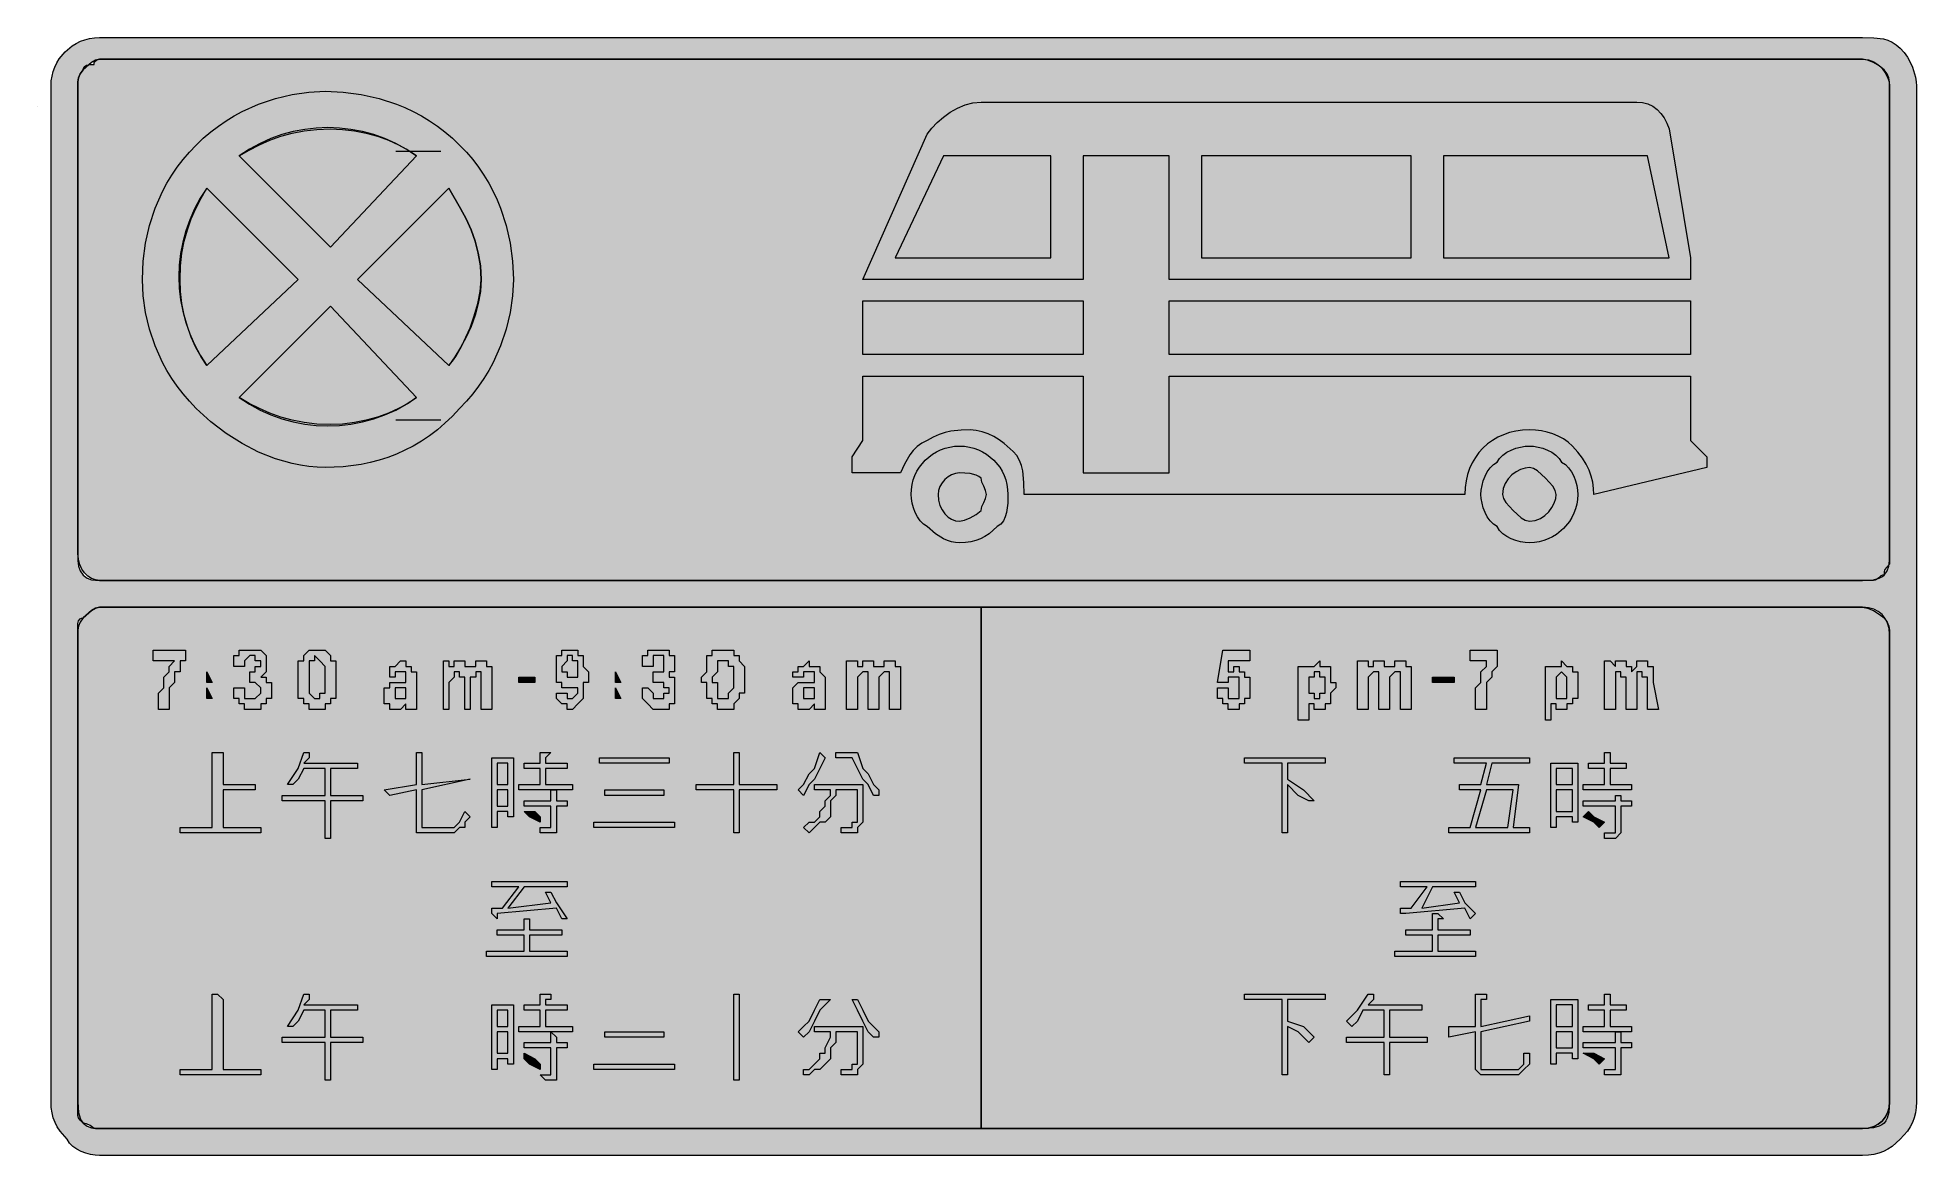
# Model space of a CAD drawing. Header units: metres. Extents: x 73 to 493, y 12 to 261.
import ezdxf

# ---------------------------------------------------------------- set-up
doc = ezdxf.new("R2010")
doc.units = ezdxf.units.M
for name, color, linetype, true_color in [('FILL_BLACK_000000', 7, 'Continuous', 0x000000), ('FILL_PINK_E1E1E1', 7, 'Continuous', 0xe1e1e1), ('FILL_WHITE_FFFFFF', 7, 'Continuous', 0xffffff), ('FILL_YELLOW_FFFF00', 7, 'Continuous', 0xffff00), ('STROKE_BLACK_000000', 7, 'Continuous', 0x000000)]:
    doc.layers.add(name, color=color, linetype=linetype, true_color=true_color)

msp = doc.modelspace()

# ---------------------------------------------------------------- hatches: boundary and pattern name
at = {"layer": 'FILL_BLACK_000000', "true_color": 0x000000}
h = msp.add_hatch(color=7, dxfattribs=at)
h.dxf.hatch_style = 1
h.paths.add_polyline_path([(76.77, 253.54), (77.13, 254.54), (77.59, 255.48), (78.13, 256.37), (79.44, 257.97), (81.04, 259.28), (81.93, 259.82), (82.87, 260.28), (83.87, 260.64), (84.9, 260.9), (85.98, 261.06), (87.09, 261.12), (480.69, 261.12), (483.18, 261.08), (485.34, 260.82), (486.33, 260.53), (487.27, 260.11), (488.19, 259.51), (489.09, 258.72), (489.93, 257.77), (490.67, 256.73), (491.28, 255.64), (491.79, 254.52), (492.47, 252.31), (492.63, 251.27), (492.69, 250.32), (492.69, 23.52), (492.63, 22.22), (492.47, 21.03), (492.18, 19.91), (491.79, 18.87), (491.28, 17.88), (490.67, 16.94), (489.09, 15.12), (487.27, 13.54), (486.33, 12.93), (485.34, 12.42), (484.3, 12.03), (483.18, 11.74), (481.99, 11.58), (480.69, 11.52), (87.09, 11.52), (86.14, 11.58), (85.12, 11.74), (84.07, 12.03), (83.04, 12.42), (82.06, 12.93), (81.18, 13.54), (80.45, 14.28), (79.89, 15.12), (78.31, 16.94), (77.7, 17.88), (77.19, 18.87), (76.8, 19.91), (76.51, 21.03), (76.35, 22.22), (76.29, 23.52), (76.29, 250.32), (76.35, 251.43), (76.51, 252.51), (76.77, 253.54)])
h.paths.add_polyline_path([(82.8, 19.81), (83.09, 19.22), (83.49, 18.72), (84.39, 18.03), (85.29, 17.67), (86.19, 17.54), (87.09, 17.52), (480.69, 17.52), (481.98, 17.63), (483.15, 17.95), (484.17, 18.47), (485.04, 19.17), (485.74, 20.04), (486.26, 21.06), (486.58, 22.23), (486.69, 23.52), (486.69, 127.92), (486.58, 129.21), (486.26, 130.38), (485.74, 131.4), (485.04, 132.27), (484.17, 132.97), (483.15, 133.49), (481.98, 133.81), (480.69, 133.92), (87.09, 133.92), (86.19, 133.71), (85.29, 133.17), (83.49, 131.52), (82.8, 130.62), (82.44, 129.72), (82.31, 128.82), (82.29, 127.92), (82.29, 23.52), (82.44, 21.12), (82.8, 19.81)], flags=16)
h.paths.add_polyline_path([(484.4, 140.43), (484.99, 140.72), (485.49, 141.12), (486.18, 142.04), (486.54, 143.07), (486.67, 144.33), (486.69, 145.92), (486.69, 250.32), (486.67, 251.22), (486.54, 252.12), (486.18, 253.02), (485.49, 253.92), (484.4, 254.8), (483.09, 255.57), (481.78, 256.11), (480.69, 256.32), (87.09, 256.32), (86.19, 256.11), (85.29, 255.57), (83.49, 253.92), (82.8, 253.02), (82.44, 252.12), (82.31, 251.22), (82.29, 250.32), (82.29, 145.92), (82.31, 144.33), (82.44, 143.07), (82.8, 142.04), (83.49, 141.12), (84.39, 140.43), (85.29, 140.07), (86.19, 139.94), (87.09, 139.92), (480.69, 139.92), (483.09, 140.07), (484.4, 140.43)], flags=16)
h = msp.add_hatch(color=7, dxfattribs=at)
h.dxf.hatch_style = 1
h.paths.add_polyline_path([(174.98, 188.59), (174, 186.79), (172.91, 185.01), (171.72, 183.27), (170.42, 181.58), (169.01, 179.92), (167.49, 178.32), (165.89, 176.59), (164.23, 175), (162.53, 173.54), (160.78, 172.21), (158.99, 171), (157.15, 169.92), (155.29, 168.96), (153.39, 168.12), (151.46, 167.39), (149.51, 166.77), (147.54, 166.25), (145.55, 165.83), (141.54, 165.29), (137.49, 165.12), (135.68, 165.18), (133.84, 165.34), (131.99, 165.62), (130.12, 166), (126.37, 167.08), (122.64, 168.57), (118.96, 170.45), (115.38, 172.71), (111.95, 175.34), (108.69, 178.32), (107.17, 179.92), (105.76, 181.58), (104.46, 183.27), (103.27, 185.01), (102.18, 186.79), (101.2, 188.59), (99.54, 192.27), (98.27, 196), (97.38, 199.75), (96.86, 203.47), (96.69, 207.12), (96.86, 211.17), (97.38, 215.18), (98.27, 219.14), (99.54, 223.02), (100.32, 224.92), (101.2, 226.78), (102.18, 228.62), (103.27, 230.41), (104.46, 232.16), (105.76, 233.86), (107.17, 235.52), (108.69, 237.12), (110.29, 238.64), (111.95, 240.05), (113.64, 241.35), (115.38, 242.54), (117.16, 243.63), (118.96, 244.61), (122.64, 246.27), (126.37, 247.54), (130.12, 248.43), (133.84, 248.95), (137.49, 249.12), (141.54, 248.95), (145.55, 248.43), (149.51, 247.54), (153.39, 246.27), (155.29, 245.49), (157.15, 244.61), (158.99, 243.63), (160.78, 242.54), (162.53, 241.35), (164.23, 240.05), (165.89, 238.64), (167.49, 237.12), (169.01, 235.52), (170.42, 233.86), (171.72, 232.16), (172.91, 230.41), (174, 228.62), (174.98, 226.78), (175.86, 224.92), (176.64, 223.02), (177.91, 219.14), (178.8, 215.18), (179.32, 211.17), (179.49, 207.12), (179.32, 203.47), (178.8, 199.75), (177.91, 196), (176.64, 192.27), (174.98, 188.59)])
h.paths.add_polyline_path([(105.68, 215.44), (105.18, 212.88), (104.89, 210.31), (104.79, 207.72), (104.89, 205.13), (105.18, 202.56), (105.68, 200), (106.37, 197.48), (107.25, 195), (108.33, 192.57), (109.61, 190.21), (111.09, 187.92), (131.49, 207.12), (111.09, 227.52), (109.61, 225.23), (108.33, 222.87), (107.25, 220.44), (106.37, 217.96), (105.68, 215.44)], flags=16)
h.paths.add_polyline_path([(167.94, 192.12), (169.89, 196.32), (170.77, 199.02), (171.54, 201.72), (172.08, 204.42), (172.29, 207.12), (172.13, 210.16), (171.67, 213.01), (170.96, 215.68), (170.04, 218.22), (168.95, 220.64), (167.73, 222.98), (165.09, 227.52), (144.69, 207.12), (165.09, 187.92), (165.94, 188.87), (166.68, 189.91), (167.94, 192.12)], flags=16)
h.paths.add_polyline_path([(150.81, 238.56), (148.33, 239.44), (145.81, 240.13), (143.25, 240.63), (140.68, 240.92), (138.09, 241.02), (135.5, 240.92), (132.93, 240.63), (130.37, 240.13), (127.85, 239.44), (125.37, 238.56), (122.94, 237.48), (120.58, 236.2), (118.29, 234.72), (138.69, 214.32), (157.89, 234.72), (155.6, 236.2), (153.24, 237.48), (150.81, 238.56)], flags=16)
h.paths.add_polyline_path([(118.29, 180.72), (120.58, 179.24), (122.94, 177.96), (125.37, 176.88), (127.85, 175.99), (130.37, 175.31), (132.93, 174.81), (135.5, 174.52), (138.09, 174.42), (140.68, 174.52), (143.25, 174.81), (145.81, 175.31), (148.33, 175.99), (150.81, 176.88), (153.24, 177.96), (155.6, 179.24), (157.89, 180.72), (138.69, 201.12), (118.29, 180.72)], flags=16)
h = msp.add_hatch(color=7, dxfattribs=at)
h.dxf.hatch_style = 1
h.paths.add_polyline_path([(306.69, 234.72), (306.69, 207.12), (257.49, 207.12), (271.89, 239.52), (272.9, 240.86), (274.1, 242.16), (275.48, 243.38), (276.99, 244.47), (278.62, 245.39), (280.33, 246.1), (282.09, 246.56), (283.89, 246.72), (430.29, 246.72), (431.58, 246.61), (432.76, 246.29), (433.83, 245.77), (434.79, 245.07), (435.63, 244.2), (436.36, 243.18), (436.98, 242.01), (437.49, 240.72), (442.29, 211.92), (442.29, 207.12), (325.89, 207.12), (325.89, 215.52), (325.89, 234.72), (306.69, 234.72)])
h.paths.add_polyline_path([(333.09, 234.72), (333.09, 211.92), (379.89, 211.92), (379.89, 234.72), (333.09, 234.72)], flags=16)
h.paths.add_polyline_path([(432.69, 234.72), (387.09, 234.72), (387.09, 211.92), (437.49, 211.92), (432.69, 234.72)], flags=16)
h.paths.add_polyline_path([(264.69, 211.92), (299.49, 211.92), (299.49, 234.72), (275.49, 234.72), (264.69, 211.92)], flags=16)
h = msp.add_hatch(color=7, dxfattribs=at)
h.dxf.hatch_style = 1
h.paths.add_polyline_path([(306.69, 202.32), (306.69, 190.32), (257.49, 190.32), (257.49, 202.32), (306.69, 202.32)])
h = msp.add_hatch(color=7, dxfattribs=at)
h.dxf.hatch_style = 1
h.paths.add_polyline_path([(442.29, 190.32), (325.89, 190.32), (325.89, 202.32), (442.29, 202.32), (442.29, 190.32)])
h = msp.add_hatch(color=7, dxfattribs=at)
h.dxf.hatch_style = 1
h.paths.add_polyline_path([(442.29, 171.12), (445.89, 167.52), (445.89, 165.12), (420.69, 159.12), (420.63, 160.47), (420.45, 161.82), (420.12, 163.17), (419.64, 164.52), (418.99, 165.87), (418.16, 167.22), (417.13, 168.57), (415.89, 169.92), (414.94, 170.76), (413.88, 171.49), (412.75, 172.11), (411.54, 172.62), (410.28, 173.01), (408.97, 173.29), (407.64, 173.46), (406.29, 173.52), (404.74, 173.45), (403.26, 173.25), (401.84, 172.91), (400.5, 172.45), (399.23, 171.87), (398.04, 171.18), (396.94, 170.38), (395.94, 169.47), (395.03, 168.47), (394.23, 167.37), (393.54, 166.18), (392.96, 164.91), (392.5, 163.57), (392.16, 162.15), (391.96, 160.67), (391.89, 159.12), (293.49, 159.12), (293.45, 161.8), (293.19, 164.37), (292.9, 165.58), (292.48, 166.71), (291.88, 167.77), (291.09, 168.72), (289.08, 170.48), (287.95, 171.29), (286.74, 172.02), (285.48, 172.63), (284.17, 173.11), (282.84, 173.41), (281.49, 173.52), (279.48, 173.48), (277.14, 173.22), (275.88, 172.93), (274.57, 172.51), (273.24, 171.91), (271.89, 171.12), (270.65, 170.56), (269.6, 169.83), (268.73, 168.95), (267.99, 167.97), (266.83, 165.89), (265.89, 163.92), (255.09, 163.92), (255.09, 167.52), (257.49, 171.12), (257.49, 185.52), (306.69, 185.52), (306.69, 163.92), (325.89, 163.92), (325.89, 185.52), (442.29, 185.52), (442.29, 171.12)])
h = msp.add_hatch(color=7, dxfattribs=at)
h.dxf.hatch_style = 1
h.paths.add_polyline_path([(289.59, 155.07), (289.3, 154.09), (288.88, 153.21), (288.28, 152.48), (287.49, 151.92), (285.67, 150.34), (284.73, 149.73), (283.74, 149.22), (282.7, 148.83), (281.58, 148.54), (280.39, 148.38), (279.09, 148.32), (278.19, 148.38), (277.29, 148.54), (276.39, 148.83), (275.49, 149.22), (273.69, 150.34), (271.89, 151.92), (271.05, 152.48), (270.32, 153.21), (269.7, 154.09), (269.19, 155.07), (268.8, 156.1), (268.52, 157.15), (268.35, 158.17), (268.29, 159.12), (268.35, 160.23), (268.51, 161.31), (268.77, 162.34), (269.13, 163.34), (269.59, 164.28), (270.13, 165.17), (271.44, 166.77), (273.04, 168.08), (273.93, 168.62), (274.87, 169.08), (275.87, 169.44), (276.9, 169.7), (277.98, 169.86), (279.09, 169.92), (280.2, 169.86), (281.28, 169.7), (282.31, 169.44), (283.31, 169.08), (284.25, 168.62), (285.14, 168.08), (286.74, 166.77), (288.05, 165.17), (288.59, 164.28), (289.05, 163.34), (289.41, 162.34), (289.67, 161.31), (289.83, 160.23), (289.89, 159.12), (289.85, 157.15), (289.59, 155.07)])
h.paths.add_polyline_path([(284.49, 160.92), (284.08, 161.82), (283.89, 162.72), (283.39, 163.12), (282.8, 163.41), (281.49, 163.77), (279.09, 163.92), (278.19, 163.81), (277.33, 163.51), (276.52, 163.03), (275.79, 162.42), (275.18, 161.69), (274.7, 160.88), (274.4, 160.02), (274.29, 159.12), (274.4, 157.83), (274.7, 156.66), (275.18, 155.64), (275.79, 154.77), (276.52, 154.07), (277.33, 153.55), (278.19, 153.23), (279.09, 153.12), (280.18, 153.33), (281.49, 153.87), (282.8, 154.64), (283.89, 155.52), (284.08, 156.42), (284.49, 157.32), (284.9, 158.22), (285.09, 159.12), (284.9, 160.02), (284.49, 160.92)], flags=16)
h = msp.add_hatch(color=7, dxfattribs=at)
h.dxf.hatch_style = 1
h.paths.add_polyline_path([(416.87, 156.93), (416.61, 155.9), (416.25, 154.9), (415.79, 153.96), (415.25, 153.07), (413.94, 151.47), (412.34, 150.16), (411.45, 149.62), (410.51, 149.16), (409.51, 148.8), (408.48, 148.54), (407.4, 148.38), (406.29, 148.32), (405.34, 148.38), (404.32, 148.54), (403.27, 148.83), (402.24, 149.22), (401.26, 149.73), (400.38, 150.34), (399.65, 151.08), (399.09, 151.92), (398.25, 152.48), (397.52, 153.21), (396.9, 154.09), (396.39, 155.07), (396, 156.1), (395.72, 157.15), (395.55, 158.17), (395.49, 159.12), (395.55, 160.07), (395.72, 161.09), (396, 162.14), (396.39, 163.17), (396.9, 164.15), (397.52, 165.03), (398.25, 165.76), (399.09, 166.32), (399.65, 167.16), (400.38, 167.89), (401.26, 168.51), (402.24, 169.02), (403.27, 169.41), (404.32, 169.69), (405.34, 169.86), (406.29, 169.92), (407.24, 169.86), (408.26, 169.69), (409.31, 169.41), (410.34, 169.02), (411.32, 168.51), (412.2, 167.89), (412.93, 167.16), (413.49, 166.32), (414.33, 165.76), (415.06, 165.03), (415.68, 164.15), (416.19, 163.17), (416.58, 162.14), (416.86, 161.09), (417.03, 160.07), (417.09, 159.12), (417.03, 158.01), (416.87, 156.93)])
h.paths.add_polyline_path([(411.54, 160.92), (409.89, 162.72), (408.09, 164.37), (407.19, 164.91), (406.29, 165.12), (405.34, 165.01), (404.34, 164.69), (403.34, 164.17), (402.39, 163.47), (401.56, 162.6), (400.89, 161.58), (400.45, 160.41), (400.29, 159.12), (400.5, 158.22), (401.04, 157.32), (402.69, 155.52), (404.49, 153.87), (405.39, 153.33), (406.29, 153.12), (407.58, 153.28), (408.75, 153.72), (409.77, 154.39), (410.64, 155.22), (411.34, 156.17), (411.86, 157.17), (412.18, 158.17), (412.29, 159.12), (412.08, 160.02), (411.54, 160.92)], flags=16)
h = msp.add_hatch(color=7, dxfattribs=at)
h.dxf.hatch_style = 1
h.paths.add_polyline_path([(480.69, 133.92), (481.78, 133.71), (483.09, 133.17), (484.4, 132.4), (485.49, 131.52), (486.18, 130.62), (486.54, 129.72), (486.67, 128.82), (486.69, 127.92), (486.69, 23.52), (486.54, 21.12), (486.18, 19.81), (485.89, 19.22), (485.49, 18.72), (484.99, 18.32), (484.4, 18.03), (483.09, 17.67), (480.69, 17.52), (283.89, 17.52), (283.89, 133.92), (480.69, 133.92)])
h = msp.add_hatch(color=7, dxfattribs=at)
h.dxf.hatch_style = 1
h.paths.add_polyline_path([(99.09, 124.32), (106.29, 124.32), (106.29, 121.92), (105.09, 121.92), (105.09, 120.72), (105.09, 119.52), (103.89, 119.52), (103.89, 118.32), (103.89, 117.12), (102.69, 115.92), (102.69, 114.72), (102.69, 113.52), (102.69, 112.32), (102.69, 111.12), (100.29, 111.12), (100.29, 112.32), (100.29, 113.52), (100.29, 114.72), (101.49, 115.92), (101.49, 117.12), (101.49, 118.32), (102.69, 119.52), (102.69, 120.72), (103.89, 121.92), (99.09, 121.92), (99.09, 124.32)])
h = msp.add_hatch(color=7, dxfattribs=at)
h.dxf.hatch_style = 1
h.paths.add_polyline_path([(117.09, 114.72), (117.09, 115.92), (119.49, 115.92), (119.49, 114.72), (119.49, 113.52), (120.69, 113.52), (121.89, 113.52), (123.09, 114.72), (123.09, 115.92), (121.89, 117.12), (120.69, 117.12), (120.69, 119.52), (121.89, 119.52), (121.89, 120.72), (123.09, 120.72), (123.09, 121.92), (121.89, 121.92), (121.89, 123.12), (120.69, 123.12), (119.49, 121.92), (119.49, 120.72), (117.09, 120.72), (117.09, 121.92), (117.09, 123.12), (118.29, 123.12), (118.29, 124.32), (119.49, 124.32), (120.69, 124.32), (121.89, 124.32), (123.09, 124.32), (124.29, 123.12), (124.29, 121.92), (124.29, 120.72), (124.29, 119.52), (123.09, 118.32), (124.29, 118.32), (124.29, 117.12), (125.49, 117.12), (125.49, 115.92), (125.49, 114.72), (125.49, 113.52), (124.29, 113.52), (124.29, 112.32), (123.09, 112.32), (123.09, 111.12), (121.89, 111.12), (120.69, 111.12), (119.49, 111.12), (119.49, 112.32), (118.29, 112.32), (118.29, 113.52), (117.09, 113.52), (117.09, 114.72)])
h = msp.add_hatch(color=7, dxfattribs=at)
h.dxf.hatch_style = 1
h.paths.add_polyline_path([(131.49, 120.72), (131.49, 121.92), (132.69, 121.92), (132.69, 123.12), (133.89, 124.32), (135.09, 124.32), (136.29, 124.32), (137.49, 124.32), (138.69, 123.12), (138.69, 121.92), (139.89, 121.92), (139.89, 120.72), (139.89, 119.52), (139.89, 118.32), (139.89, 117.12), (139.89, 115.92), (139.89, 114.72), (139.89, 113.52), (138.69, 113.52), (138.69, 112.32), (137.49, 112.32), (137.49, 111.12), (136.29, 111.12), (135.09, 111.12), (133.89, 111.12), (133.89, 112.32), (132.69, 112.32), (132.69, 113.52), (131.49, 113.52), (131.49, 114.72), (131.49, 115.92), (131.49, 117.12), (131.49, 118.32), (131.49, 119.52), (131.49, 120.72)])
h.paths.add_polyline_path([(133.89, 117.12), (133.89, 115.92), (133.89, 114.72), (135.09, 113.52), (136.29, 113.52), (136.29, 114.72), (137.49, 114.72), (137.49, 115.92), (137.49, 117.12), (137.49, 118.32), (137.49, 119.52), (137.49, 120.72), (136.29, 121.92), (135.09, 123.12), (135.09, 121.92), (133.89, 121.92), (133.89, 120.72), (133.89, 119.52), (133.89, 118.32), (133.89, 117.12)], flags=16)
h = msp.add_hatch(color=7, dxfattribs=at)
h.dxf.hatch_style = 1
h.paths.add_polyline_path([(151.89, 120.72), (153.09, 120.72), (154.29, 121.92), (155.49, 121.92), (155.49, 120.72), (156.69, 120.72), (156.69, 119.52), (157.89, 119.52), (157.89, 118.32), (157.89, 112.32), (157.89, 111.12), (155.49, 111.12), (155.49, 112.32), (154.29, 111.12), (153.09, 111.12), (151.89, 111.12), (151.89, 112.32), (150.69, 112.32), (150.69, 113.52), (150.69, 114.72), (150.69, 115.92), (151.89, 115.92), (151.89, 117.12), (153.09, 117.12), (154.29, 117.12), (155.49, 117.12), (155.49, 118.32), (155.49, 119.52), (154.29, 119.52), (153.09, 119.52), (153.09, 118.32), (151.89, 118.32), (151.89, 119.52), (151.89, 120.72)])
h.paths.add_polyline_path([(153.09, 114.72), (153.09, 113.52), (154.29, 113.52), (155.49, 113.52), (155.49, 114.72), (155.49, 115.92), (154.29, 115.92), (153.09, 115.92), (153.09, 114.72)], flags=16)
h = msp.add_hatch(color=7, dxfattribs=at)
h.dxf.hatch_style = 1
h.paths.add_polyline_path([(171.09, 121.92), (172.29, 121.92), (173.49, 121.92), (173.49, 120.72), (174.69, 120.72), (174.69, 119.52), (174.69, 118.32), (174.69, 117.12), (174.69, 111.12), (172.29, 111.12), (172.29, 117.12), (172.29, 118.32), (172.29, 119.52), (171.09, 119.52), (171.09, 118.32), (169.89, 118.32), (169.89, 117.12), (169.89, 111.12), (168.69, 111.12), (168.69, 117.12), (168.69, 118.32), (167.49, 118.32), (167.49, 119.52), (166.29, 119.52), (166.29, 118.32), (165.09, 117.12), (165.09, 111.12), (163.89, 111.12), (163.89, 121.92), (165.09, 121.92), (165.09, 120.72), (166.29, 120.72), (166.29, 121.92), (167.49, 121.92), (168.69, 121.92), (168.69, 120.72), (169.89, 120.72), (171.09, 120.72), (171.09, 121.92)])
h = msp.add_hatch(color=7, dxfattribs=at)
h.dxf.hatch_style = 1
h.paths.add_polyline_path([(190.29, 115.92), (190.29, 117.12), (189.09, 117.12), (189.09, 118.32), (189.09, 119.52), (189.09, 120.72), (189.09, 121.92), (189.09, 123.12), (190.29, 123.12), (190.29, 124.32), (191.49, 124.32), (192.69, 124.32), (193.89, 124.32), (193.89, 123.12), (195.09, 123.12), (195.09, 121.92), (195.09, 120.72), (196.29, 119.52), (196.29, 118.32), (196.29, 117.12), (195.09, 117.12), (195.09, 115.92), (195.09, 114.72), (195.09, 113.52), (193.89, 112.32), (192.69, 111.12), (191.49, 111.12), (191.49, 112.32), (190.29, 112.32), (189.09, 113.52), (189.09, 114.72), (190.29, 114.72), (191.49, 114.72), (191.49, 113.52), (192.69, 113.52), (193.89, 114.72), (193.89, 115.92), (192.69, 115.92), (191.49, 115.92), (190.29, 115.92)])
h.paths.add_polyline_path([(193.89, 120.72), (193.89, 121.92), (192.69, 121.92), (192.69, 123.12), (191.49, 123.12), (191.49, 121.92), (190.29, 120.72), (190.29, 119.52), (191.49, 119.52), (191.49, 118.32), (192.69, 118.32), (193.89, 118.32), (193.89, 119.52), (193.89, 120.72)], flags=16)
h = msp.add_hatch(color=7, dxfattribs=at)
h.dxf.hatch_style = 1
h.paths.add_polyline_path([(208.29, 114.72), (208.29, 115.92), (209.49, 115.92), (210.69, 114.72), (210.69, 113.52), (211.89, 113.52), (213.09, 113.52), (213.09, 114.72), (214.29, 114.72), (214.29, 115.92), (213.09, 115.92), (213.09, 117.12), (211.89, 117.12), (210.69, 117.12), (210.69, 119.52), (211.89, 119.52), (213.09, 119.52), (213.09, 120.72), (213.09, 121.92), (213.09, 123.12), (211.89, 123.12), (210.69, 123.12), (210.69, 121.92), (210.69, 120.72), (208.29, 120.72), (208.29, 121.92), (208.29, 123.12), (209.49, 123.12), (209.49, 124.32), (210.69, 124.32), (211.89, 124.32), (213.09, 124.32), (214.29, 124.32), (214.29, 123.12), (215.49, 123.12), (215.49, 121.92), (215.49, 120.72), (215.49, 119.52), (214.29, 119.52), (214.29, 118.32), (215.49, 118.32), (215.49, 117.12), (215.49, 115.92), (215.49, 114.72), (215.49, 113.52), (215.49, 112.32), (214.29, 112.32), (214.29, 111.12), (213.09, 111.12), (211.89, 111.12), (210.69, 111.12), (209.49, 112.32), (208.29, 113.52), (208.29, 114.72)])
h = msp.add_hatch(color=7, dxfattribs=at)
h.dxf.hatch_style = 1
h.paths.add_polyline_path([(222.69, 120.72), (222.69, 121.92), (222.69, 123.12), (223.89, 123.12), (223.89, 124.32), (225.09, 124.32), (226.29, 124.32), (227.49, 124.32), (228.69, 124.32), (228.69, 123.12), (229.89, 123.12), (229.89, 121.92), (231.09, 120.72), (231.09, 119.52), (231.09, 118.32), (231.09, 117.12), (231.09, 115.92), (231.09, 114.72), (229.89, 114.72), (229.89, 113.52), (228.69, 112.32), (228.69, 111.12), (227.49, 111.12), (226.29, 111.12), (225.09, 111.12), (225.09, 112.32), (223.89, 112.32), (223.89, 113.52), (222.69, 113.52), (222.69, 114.72), (222.69, 115.92), (222.69, 117.12), (221.49, 117.12), (221.49, 118.32), (222.69, 119.52), (222.69, 120.72)])
h.paths.add_polyline_path([(225.09, 121.92), (225.09, 120.72), (225.09, 119.52), (223.89, 118.32), (223.89, 117.12), (225.09, 117.12), (225.09, 115.92), (225.09, 114.72), (225.09, 113.52), (226.29, 113.52), (227.49, 113.52), (227.49, 114.72), (228.69, 115.92), (228.69, 117.12), (228.69, 118.32), (228.69, 119.52), (228.69, 120.72), (227.49, 120.72), (227.49, 121.92), (226.29, 121.92), (225.09, 121.92)], flags=16)
h = msp.add_hatch(color=7, dxfattribs=at)
h.dxf.hatch_style = 1
h.paths.add_polyline_path([(243.09, 119.52), (243.09, 120.72), (244.29, 120.72), (245.49, 121.92), (245.49, 120.72), (246.69, 120.72), (247.89, 120.72), (247.89, 119.52), (249.09, 118.32), (249.09, 112.32), (249.09, 111.12), (246.69, 111.12), (246.69, 112.32), (245.49, 111.12), (244.29, 111.12), (243.09, 111.12), (243.09, 112.32), (241.89, 112.32), (241.89, 113.52), (241.89, 114.72), (241.89, 115.92), (243.09, 117.12), (244.29, 117.12), (245.49, 117.12), (246.69, 117.12), (246.69, 118.32), (246.69, 119.52), (245.49, 119.52), (244.29, 119.52), (244.29, 118.32), (241.89, 118.32), (241.89, 119.52), (243.09, 119.52)])
h.paths.add_polyline_path([(244.29, 113.52), (245.49, 113.52), (246.69, 113.52), (246.69, 114.72), (246.69, 115.92), (244.29, 115.92), (244.29, 114.72), (244.29, 113.52)], flags=16)
h = msp.add_hatch(color=7, dxfattribs=at)
h.dxf.hatch_style = 1
h.paths.add_polyline_path([(262.29, 121.92), (263.49, 121.92), (264.69, 121.92), (264.69, 120.72), (265.89, 120.72), (265.89, 119.52), (265.89, 118.32), (265.89, 117.12), (265.89, 111.12), (263.49, 111.12), (263.49, 117.12), (263.49, 118.32), (263.49, 119.52), (262.29, 119.52), (261.09, 118.32), (261.09, 117.12), (261.09, 111.12), (258.69, 111.12), (258.69, 117.12), (258.69, 118.32), (258.69, 119.52), (257.49, 119.52), (256.29, 118.32), (256.29, 117.12), (256.29, 111.12), (253.89, 111.12), (253.89, 121.92), (256.29, 121.92), (256.29, 120.72), (257.49, 120.72), (257.49, 121.92), (258.69, 121.92), (259.89, 121.92), (259.89, 120.72), (261.09, 120.72), (262.29, 120.72), (262.29, 121.92)])
h = msp.add_hatch(color=7, dxfattribs=at)
h.dxf.hatch_style = 1
h.paths.add_polyline_path([(111.09, 119.52), (112.29, 117.12), (111.09, 117.12), (111.09, 119.52)])
h = msp.add_hatch(color=7, dxfattribs=at)
h.dxf.hatch_style = 1
h.paths.add_polyline_path([(184.29, 118.32), (184.29, 117.12), (180.69, 117.12), (180.69, 118.32), (184.29, 118.32)])
h = msp.add_hatch(color=7, dxfattribs=at)
h.dxf.hatch_style = 1
h.paths.add_polyline_path([(202.29, 119.52), (203.49, 117.12), (202.29, 117.12), (202.29, 119.52)])
h = msp.add_hatch(color=7, dxfattribs=at)
h.dxf.hatch_style = 1
h.paths.add_polyline_path([(111.09, 115.92), (112.29, 113.52), (111.09, 113.52), (111.09, 115.92)])
h = msp.add_hatch(color=7, dxfattribs=at)
h.dxf.hatch_style = 1
h.paths.add_polyline_path([(202.29, 115.92), (203.49, 113.52), (202.29, 113.52), (202.29, 115.92)])
h = msp.add_hatch(color=7, dxfattribs=at)
h.dxf.hatch_style = 1
h.paths.add_polyline_path([(105.09, 84.72), (112.29, 84.72), (112.29, 101.52), (113.49, 101.52), (114.69, 101.52), (114.69, 100.32), (114.69, 94.32), (121.89, 94.32), (121.89, 93.12), (114.69, 93.12), (114.69, 84.72), (123.09, 84.72), (123.09, 83.52), (105.09, 83.52), (105.09, 84.72)])
h = msp.add_hatch(color=7, dxfattribs=at)
h.dxf.hatch_style = 1
h.paths.add_polyline_path([(127.89, 90.72), (127.89, 91.92), (137.49, 91.92), (137.49, 97.92), (132.69, 97.92), (131.49, 95.52), (130.29, 94.32), (129.09, 94.32), (131.49, 97.92), (132.69, 101.52), (133.89, 101.52), (133.89, 100.32), (132.69, 99.12), (144.69, 99.12), (144.69, 97.92), (138.69, 97.92), (138.69, 91.92), (145.89, 91.92), (145.89, 90.72), (138.69, 90.72), (138.69, 82.32), (137.49, 82.32), (137.49, 90.72), (127.89, 90.72)])
h = msp.add_hatch(color=7, dxfattribs=at)
h.dxf.hatch_style = 1
h.paths.add_polyline_path([(159.09, 83.52), (157.89, 83.52), (157.89, 84.72), (157.89, 93.12), (151.89, 91.92), (150.69, 93.12), (157.89, 94.32), (157.89, 101.52), (159.09, 101.52), (159.09, 100.32), (159.09, 94.32), (169.89, 95.52), (159.09, 93.12), (159.09, 84.72), (160.29, 84.72), (165.09, 84.72), (166.29, 84.72), (167.49, 85.92), (168.69, 88.32), (169.89, 87.12), (168.69, 85.92), (168.69, 84.72), (167.49, 84.72), (166.29, 83.52), (165.09, 83.52), (159.09, 83.52)])
h = msp.add_hatch(color=7, dxfattribs=at)
h.dxf.hatch_style = 1
h.paths.add_polyline_path([(192.69, 93.12), (180.69, 93.12), (180.69, 94.32), (185.49, 94.32), (185.49, 97.92), (181.89, 97.92), (181.89, 99.12), (185.49, 99.12), (185.49, 101.52), (186.69, 101.52), (187.89, 101.52), (186.69, 100.32), (186.69, 99.12), (187.89, 99.12), (191.49, 99.12), (191.49, 97.92), (187.89, 97.92), (186.69, 97.92), (186.69, 94.32), (187.89, 94.32), (192.69, 94.32), (192.69, 93.12)])
h = msp.add_hatch(color=7, dxfattribs=at)
h.dxf.hatch_style = 1
h.paths.add_polyline_path([(228.69, 94.32), (228.69, 101.52), (229.89, 101.52), (229.89, 94.32), (238.29, 94.32), (238.29, 93.12), (229.89, 93.12), (229.89, 83.52), (228.69, 83.52), (228.69, 93.12), (220.29, 93.12), (220.29, 94.32), (228.69, 94.32)])
h = msp.add_hatch(color=7, dxfattribs=at)
h.dxf.hatch_style = 1
h.paths.add_polyline_path([(246.69, 95.52), (245.49, 94.32), (244.29, 91.92), (243.09, 93.12), (244.29, 94.32), (245.49, 96.72), (246.69, 97.92), (247.89, 101.52), (249.09, 100.32), (247.89, 97.92), (246.69, 95.52)])
h = msp.add_hatch(color=7, dxfattribs=at)
h.dxf.hatch_style = 1
h.paths.add_polyline_path([(251.49, 100.32), (251.49, 101.52), (256.29, 101.52), (257.49, 97.92), (258.69, 96.72), (259.89, 94.32), (261.09, 93.12), (261.09, 91.92), (259.89, 91.92), (258.69, 94.32), (257.49, 95.52), (256.29, 97.92), (255.09, 100.32), (251.49, 100.32)])
h = msp.add_hatch(color=7, dxfattribs=at)
h.dxf.hatch_style = 1
h.paths.add_polyline_path([(174.69, 100.32), (179.49, 100.32), (179.49, 99.12), (179.49, 87.12), (178.29, 87.12), (178.29, 88.32), (175.89, 88.32), (175.89, 85.92), (175.89, 84.72), (174.69, 84.72), (174.69, 85.92), (174.69, 99.12), (174.69, 100.32)])
h.paths.add_polyline_path([(175.89, 93.12), (175.89, 89.52), (178.29, 89.52), (178.29, 93.12), (175.89, 93.12)], flags=16)
h.paths.add_polyline_path([(178.29, 99.12), (175.89, 99.12), (175.89, 94.32), (178.29, 94.32), (178.29, 99.12)], flags=16)
h = msp.add_hatch(color=7, dxfattribs=at)
h.dxf.hatch_style = 1
h.paths.add_polyline_path([(198.69, 100.32), (214.29, 100.32), (214.29, 99.12), (198.69, 99.12), (198.69, 100.32)])
h = msp.add_hatch(color=7, dxfattribs=at)
h.dxf.hatch_style = 1
h.paths.add_polyline_path([(185.49, 83.52), (185.49, 84.72), (187.89, 84.72), (187.89, 89.52), (181.89, 89.52), (181.89, 90.72), (187.89, 90.72), (187.89, 93.12), (189.09, 93.12), (189.09, 91.92), (189.09, 90.72), (191.49, 90.72), (191.49, 89.52), (189.09, 89.52), (189.09, 84.72), (189.09, 83.52), (186.69, 83.52), (185.49, 83.52)])
h = msp.add_hatch(color=7, dxfattribs=at)
h.dxf.hatch_style = 1
h.paths.add_polyline_path([(199.89, 93.12), (213.09, 93.12), (213.09, 91.92), (199.89, 91.92), (199.89, 93.12)])
h = msp.add_hatch(color=7, dxfattribs=at)
h.dxf.hatch_style = 1
h.paths.add_polyline_path([(245.49, 83.52), (244.29, 84.72), (245.49, 85.92), (246.69, 85.92), (247.89, 87.12), (247.89, 88.32), (249.09, 89.52), (249.09, 90.72), (250.29, 91.92), (250.29, 93.12), (246.69, 93.12), (246.69, 94.32), (257.49, 94.32), (257.49, 88.32), (257.49, 85.92), (256.29, 84.72), (256.29, 83.52), (255.09, 83.52), (252.69, 83.52), (252.69, 84.72), (253.89, 84.72), (255.09, 84.72), (255.09, 85.92), (256.29, 85.92), (256.29, 89.52), (256.29, 93.12), (251.49, 93.12), (251.49, 91.92), (250.29, 90.72), (250.29, 88.32), (250.29, 87.12), (249.09, 85.92), (247.89, 85.92), (246.69, 84.72), (245.49, 83.52)])
h = msp.add_hatch(color=7, dxfattribs=at)
h.dxf.hatch_style = 1
h.paths.add_polyline_path([(184.29, 88.32), (185.49, 87.12), (185.49, 85.92), (183.09, 87.12), (181.89, 88.32), (184.29, 88.32)])
h = msp.add_hatch(color=7, dxfattribs=at)
h.dxf.hatch_style = 1
h.paths.add_polyline_path([(197.49, 85.92), (215.49, 85.92), (215.49, 84.72), (197.49, 84.72), (197.49, 85.92)])
h = msp.add_hatch(color=7, dxfattribs=at)
h.dxf.hatch_style = 1
h.paths.add_polyline_path([(175.89, 64.32), (174.69, 65.52), (174.69, 66.72), (177.09, 66.72), (180.69, 71.52), (174.69, 71.52), (174.69, 72.72), (191.49, 72.72), (191.49, 71.52), (181.89, 71.52), (178.29, 66.72), (187.89, 67.92), (186.69, 70.32), (187.89, 70.32), (189.09, 67.92), (191.49, 64.32), (190.29, 64.32), (189.09, 66.72), (175.89, 65.52), (175.89, 64.32)])
h = msp.add_hatch(color=7, dxfattribs=at)
h.dxf.hatch_style = 1
h.paths.add_polyline_path([(190.29, 61.92), (190.29, 60.72), (183.09, 60.72), (183.09, 57.12), (191.49, 57.12), (191.49, 55.92), (173.49, 55.92), (173.49, 57.12), (181.89, 57.12), (181.89, 60.72), (175.89, 60.72), (175.89, 61.92), (181.89, 61.92), (181.89, 64.32), (183.09, 64.32), (183.09, 61.92), (190.29, 61.92)])
h = msp.add_hatch(color=7, dxfattribs=at)
h.dxf.hatch_style = 1
h.paths.add_polyline_path([(123.09, 30.72), (123.09, 29.52), (105.09, 29.52), (105.09, 30.72), (112.29, 30.72), (112.29, 47.52), (113.49, 47.52), (114.69, 46.32), (114.69, 39.12), (114.69, 30.72), (123.09, 30.72)])
h = msp.add_hatch(color=7, dxfattribs=at)
h.dxf.hatch_style = 1
h.paths.add_polyline_path([(144.69, 45.12), (144.69, 43.92), (138.69, 43.92), (138.69, 37.92), (145.89, 37.92), (145.89, 36.72), (138.69, 36.72), (138.69, 28.32), (137.49, 28.32), (137.49, 36.72), (127.89, 36.72), (127.89, 37.92), (137.49, 37.92), (137.49, 43.92), (132.69, 43.92), (131.49, 41.52), (130.29, 40.32), (129.09, 40.32), (131.49, 43.92), (132.69, 47.52), (133.89, 47.52), (133.89, 46.32), (132.69, 45.12), (144.69, 45.12)])
h = msp.add_hatch(color=7, dxfattribs=at)
h.dxf.hatch_style = 1
h.paths.add_polyline_path([(192.69, 40.32), (192.69, 39.12), (180.69, 39.12), (180.69, 40.32), (185.49, 40.32), (185.49, 43.92), (181.89, 43.92), (181.89, 45.12), (185.49, 45.12), (185.49, 47.52), (186.69, 47.52), (187.89, 47.52), (187.89, 46.32), (186.69, 46.32), (186.69, 45.12), (187.89, 45.12), (191.49, 45.12), (191.49, 43.92), (187.89, 43.92), (186.69, 43.92), (186.69, 40.32), (187.89, 40.32), (192.69, 40.32)])
h = msp.add_hatch(color=7, dxfattribs=at)
h.dxf.hatch_style = 1
h.paths.add_polyline_path([(229.89, 47.52), (229.89, 46.32), (229.89, 39.12), (229.89, 28.32), (228.69, 28.32), (228.69, 39.12), (228.69, 47.52), (229.89, 47.52)])
h = msp.add_hatch(color=7, dxfattribs=at)
h.dxf.hatch_style = 1
h.paths.add_polyline_path([(249.09, 46.32), (250.29, 46.32), (249.09, 45.12), (247.89, 43.92), (246.69, 41.52), (245.49, 39.12), (244.29, 37.92), (243.09, 39.12), (244.29, 40.32), (245.49, 41.52), (246.69, 43.92), (247.89, 46.32), (249.09, 46.32)])
h = msp.add_hatch(color=7, dxfattribs=at)
h.dxf.hatch_style = 1
h.paths.add_polyline_path([(257.49, 43.92), (258.69, 41.52), (259.89, 40.32), (261.09, 39.12), (261.09, 37.92), (259.89, 37.92), (258.69, 39.12), (257.49, 41.52), (256.29, 43.92), (255.09, 46.32), (256.29, 46.32), (257.49, 43.92)])
h = msp.add_hatch(color=7, dxfattribs=at)
h.dxf.hatch_style = 1
h.paths.add_polyline_path([(179.49, 33.12), (179.49, 31.92), (178.29, 31.92), (178.29, 33.12), (175.89, 33.12), (175.89, 30.72), (174.69, 30.72), (174.69, 45.12), (179.49, 45.12), (179.49, 33.12)])
h.paths.add_polyline_path([(178.29, 39.12), (175.89, 39.12), (175.89, 34.32), (178.29, 34.32), (178.29, 39.12)], flags=16)
h.paths.add_polyline_path([(175.89, 40.32), (178.29, 40.32), (178.29, 43.92), (175.89, 43.92), (175.89, 40.32)], flags=16)
h = msp.add_hatch(color=7, dxfattribs=at)
h.dxf.hatch_style = 1
h.paths.add_polyline_path([(189.09, 28.32), (186.69, 28.32), (185.49, 29.52), (187.89, 29.52), (187.89, 30.72), (187.89, 35.52), (181.89, 35.52), (181.89, 36.72), (187.89, 36.72), (187.89, 37.92), (187.89, 39.12), (189.09, 37.92), (189.09, 36.72), (191.49, 36.72), (191.49, 35.52), (189.09, 35.52), (189.09, 29.52), (189.09, 28.32)])
h = msp.add_hatch(color=7, dxfattribs=at)
h.dxf.hatch_style = 1
h.paths.add_polyline_path([(199.89, 39.12), (213.09, 39.12), (213.09, 37.92), (199.89, 37.92), (199.89, 39.12)])
h = msp.add_hatch(color=7, dxfattribs=at)
h.dxf.hatch_style = 1
h.paths.add_polyline_path([(250.29, 35.52), (250.29, 34.32), (250.29, 33.12), (249.09, 31.92), (247.89, 30.72), (246.69, 30.72), (245.49, 29.52), (244.29, 29.52), (244.29, 30.72), (245.49, 30.72), (246.69, 31.92), (247.89, 33.12), (247.89, 34.32), (249.09, 34.32), (249.09, 35.52), (250.29, 37.92), (250.29, 39.12), (246.69, 39.12), (246.69, 40.32), (257.49, 40.32), (257.49, 33.12), (257.49, 31.92), (256.29, 30.72), (256.29, 29.52), (255.09, 29.52), (252.69, 29.52), (252.69, 30.72), (253.89, 30.72), (255.09, 30.72), (255.09, 31.92), (256.29, 31.92), (256.29, 34.32), (256.29, 39.12), (251.49, 39.12), (251.49, 36.72), (250.29, 35.52)])
h = msp.add_hatch(color=7, dxfattribs=at)
h.dxf.hatch_style = 1
h.paths.add_polyline_path([(183.09, 31.92), (181.89, 33.12), (181.89, 34.32), (184.29, 33.12), (185.49, 31.92), (185.49, 30.72), (183.09, 31.92)])
h = msp.add_hatch(color=7, dxfattribs=at)
h.dxf.hatch_style = 1
h.paths.add_polyline_path([(197.49, 31.92), (215.49, 31.92), (215.49, 30.72), (197.49, 30.72), (197.49, 31.92)])
at = {"layer": 'FILL_PINK_E1E1E1', "true_color": 0xe1e1e1}
h = msp.add_hatch(color=7, dxfattribs=at)
h.dxf.hatch_style = 1
h.paths.add_polyline_path([(118.29, 234.72), (120.54, 236.01), (122.83, 237.18), (125.17, 238.2), (127.59, 239.07), (130.13, 239.77), (132.8, 240.29), (135.65, 240.61), (138.69, 240.72), (141.39, 240.61), (144.05, 240.29), (146.66, 239.77), (149.19, 239.07), (151.6, 238.2), (153.88, 237.18), (155.98, 236.01), (157.89, 234.72), (138.69, 214.32), (118.29, 234.72)])
h = msp.add_hatch(color=7, dxfattribs=at)
h.dxf.hatch_style = 1
h.paths.add_polyline_path([(109.8, 189.83), (108.63, 191.93), (107.61, 194.21), (106.74, 196.62), (106.04, 199.15), (105.52, 201.76), (105.2, 204.42), (105.09, 207.12), (105.2, 210.16), (105.52, 213.01), (106.04, 215.68), (106.74, 218.22), (107.61, 220.64), (108.63, 222.98), (109.8, 225.27), (111.09, 227.52), (131.49, 207.12), (111.09, 187.92), (109.8, 189.83)])
h = msp.add_hatch(color=7, dxfattribs=at)
h.dxf.hatch_style = 1
h.paths.add_polyline_path([(165.09, 227.52), (167.73, 222.98), (168.95, 220.64), (170.04, 218.22), (170.96, 215.68), (171.67, 213.01), (172.13, 210.16), (172.29, 207.12), (172.13, 204.42), (171.67, 201.76), (170.96, 199.15), (170.04, 196.62), (168.95, 194.21), (167.73, 191.93), (166.43, 189.83), (165.09, 187.92), (144.69, 207.12), (165.09, 227.52)])
h = msp.add_hatch(color=7, dxfattribs=at)
h.dxf.hatch_style = 1
h.paths.add_polyline_path([(157.89, 180.72), (155.98, 179.43), (153.88, 178.26), (151.6, 177.24), (149.19, 176.37), (146.66, 175.67), (144.05, 175.15), (141.39, 174.83), (138.69, 174.72), (135.65, 174.83), (132.8, 175.15), (130.13, 175.67), (127.59, 176.37), (125.17, 177.24), (122.83, 178.26), (120.54, 179.43), (118.29, 180.72), (138.69, 201.12), (157.89, 180.72)])
at = {"layer": 'FILL_WHITE_FFFFFF', "true_color": 0xffffff}
h = msp.add_hatch(color=7, dxfattribs=at)
h.dxf.hatch_style = 1
h.paths.add_polyline_path([(283.89, 133.92), (283.89, 17.52), (87.09, 17.52), (85.89, 17.52), (85.01, 18.21), (84.24, 18.57), (83.49, 18.72), (82.8, 19.43), (82.44, 19.92), (82.31, 20.41), (82.29, 21.12), (82.29, 23.52), (82.29, 127.92), (82.29, 130.32), (82.44, 130.92), (82.8, 131.33), (83.09, 131.47), (83.49, 131.52), (85.29, 133.17), (86.19, 133.71), (87.09, 133.92), (283.89, 133.92)])
h = msp.add_hatch(color=7, dxfattribs=at)
h.dxf.hatch_style = 1
h.paths.add_polyline_path([(339.09, 114.72), (339.09, 113.52), (340.29, 113.52), (341.49, 113.52), (341.49, 114.72), (341.49, 115.92), (341.49, 117.12), (341.49, 118.32), (340.29, 118.32), (339.09, 118.32), (339.09, 117.12), (336.69, 117.12), (337.89, 124.32), (343.89, 124.32), (343.89, 121.92), (339.09, 121.92), (339.09, 119.52), (340.29, 119.52), (340.29, 120.72), (341.49, 120.72), (341.49, 119.52), (342.69, 119.52), (342.69, 118.32), (343.89, 118.32), (343.89, 117.12), (343.89, 115.92), (343.89, 114.72), (343.89, 113.52), (342.69, 113.52), (342.69, 112.32), (341.49, 112.32), (341.49, 111.12), (340.29, 111.12), (339.09, 111.12), (339.09, 112.32), (337.89, 112.32), (337.89, 113.52), (336.69, 113.52), (336.69, 114.72), (336.69, 115.92), (339.09, 115.92), (339.09, 114.72)])
h = msp.add_hatch(color=7, dxfattribs=at)
h.dxf.hatch_style = 1
h.paths.add_polyline_path([(357.09, 120.72), (358.29, 120.72), (359.49, 121.92), (359.49, 120.72), (360.69, 120.72), (361.89, 120.72), (361.89, 119.52), (361.89, 118.32), (361.89, 117.12), (363.09, 117.12), (363.09, 115.92), (361.89, 114.72), (361.89, 113.52), (361.89, 112.32), (360.69, 112.32), (360.69, 111.12), (359.49, 111.12), (358.29, 111.12), (358.29, 112.32), (357.09, 112.32), (357.09, 108.72), (354.69, 108.72), (354.69, 120.72), (357.09, 120.72)])
h.paths.add_polyline_path([(359.49, 114.72), (360.69, 114.72), (360.69, 115.92), (360.69, 117.12), (360.69, 118.32), (359.49, 118.32), (359.49, 119.52), (358.29, 119.52), (358.29, 118.32), (357.09, 118.32), (357.09, 117.12), (357.09, 115.92), (357.09, 114.72), (358.29, 114.72), (358.29, 113.52), (359.49, 113.52), (359.49, 114.72)], flags=16)
h = msp.add_hatch(color=7, dxfattribs=at)
h.dxf.hatch_style = 1
h.paths.add_polyline_path([(376.29, 121.92), (377.49, 121.92), (378.69, 121.92), (378.69, 120.72), (379.89, 120.72), (379.89, 119.52), (379.89, 118.32), (379.89, 117.12), (379.89, 111.12), (377.49, 111.12), (377.49, 117.12), (377.49, 118.32), (377.49, 119.52), (376.29, 119.52), (375.09, 118.32), (375.09, 117.12), (375.09, 111.12), (372.69, 111.12), (372.69, 117.12), (372.69, 118.32), (372.69, 119.52), (371.49, 119.52), (370.29, 118.32), (370.29, 117.12), (370.29, 111.12), (367.89, 111.12), (367.89, 121.92), (370.29, 121.92), (370.29, 120.72), (371.49, 120.72), (371.49, 121.92), (372.69, 121.92), (373.89, 121.92), (373.89, 120.72), (375.09, 120.72), (376.29, 120.72), (376.29, 121.92)])
h = msp.add_hatch(color=7, dxfattribs=at)
h.dxf.hatch_style = 1
h.paths.add_polyline_path([(393.09, 124.32), (399.09, 124.32), (399.09, 121.92), (399.09, 120.72), (397.89, 119.52), (397.89, 118.32), (396.69, 117.12), (396.69, 115.92), (396.69, 114.72), (396.69, 113.52), (396.69, 112.32), (396.69, 111.12), (394.29, 111.12), (394.29, 112.32), (394.29, 113.52), (394.29, 114.72), (394.29, 115.92), (395.49, 117.12), (395.49, 118.32), (395.49, 119.52), (396.69, 120.72), (396.69, 121.92), (393.09, 121.92), (393.09, 124.32)])
h = msp.add_hatch(color=7, dxfattribs=at)
h.dxf.hatch_style = 1
h.paths.add_polyline_path([(411.09, 120.72), (412.29, 120.72), (413.49, 120.72), (413.49, 121.92), (414.69, 120.72), (415.89, 120.72), (415.89, 119.52), (417.09, 119.52), (417.09, 118.32), (417.09, 117.12), (417.09, 115.92), (417.09, 114.72), (417.09, 113.52), (415.89, 113.52), (415.89, 112.32), (414.69, 112.32), (414.69, 111.12), (413.49, 111.12), (412.29, 111.12), (412.29, 112.32), (411.09, 112.32), (411.09, 108.72), (409.89, 108.72), (409.89, 120.72), (411.09, 120.72)])
h.paths.add_polyline_path([(414.69, 114.72), (414.69, 115.92), (414.69, 117.12), (414.69, 118.32), (413.49, 119.52), (412.29, 118.32), (412.29, 117.12), (412.29, 115.92), (412.29, 114.72), (412.29, 113.52), (413.49, 113.52), (414.69, 113.52), (414.69, 114.72)], flags=16)
h = msp.add_hatch(color=7, dxfattribs=at)
h.dxf.hatch_style = 1
h.paths.add_polyline_path([(425.49, 111.12), (423.09, 111.12), (423.09, 121.92), (424.29, 121.92), (425.49, 120.72), (425.49, 121.92), (426.69, 121.92), (427.89, 121.92), (427.89, 120.72), (429.09, 120.72), (429.09, 119.52), (430.29, 120.72), (430.29, 121.92), (431.49, 121.92), (432.69, 121.92), (432.69, 120.72), (433.89, 120.72), (433.89, 119.52), (433.89, 118.32), (433.89, 117.12), (435.09, 111.12), (432.69, 111.12), (432.69, 117.12), (432.69, 118.32), (431.49, 118.32), (431.49, 119.52), (430.29, 119.52), (430.29, 118.32), (430.29, 117.12), (430.29, 111.12), (427.89, 111.12), (427.89, 117.12), (427.89, 118.32), (426.69, 118.32), (426.69, 119.52), (425.49, 119.52), (425.49, 118.32), (425.49, 117.12), (425.49, 111.12)])
h = msp.add_hatch(color=7, dxfattribs=at)
h.dxf.hatch_style = 1
h.paths.add_polyline_path([(389.49, 118.32), (389.49, 117.12), (384.69, 117.12), (384.69, 118.32), (389.49, 118.32)])
h = msp.add_hatch(color=7, dxfattribs=at)
h.dxf.hatch_style = 1
h.paths.add_polyline_path([(429.09, 94.32), (429.09, 93.12), (418.29, 93.12), (418.29, 94.32), (423.09, 94.32), (423.09, 97.92), (419.49, 97.92), (419.49, 99.12), (423.09, 99.12), (423.09, 101.52), (424.29, 101.52), (424.29, 100.32), (424.29, 99.12), (427.89, 99.12), (427.89, 97.92), (424.29, 97.92), (424.29, 94.32), (429.09, 94.32)])
h = msp.add_hatch(color=7, dxfattribs=at)
h.dxf.hatch_style = 1
h.paths.add_polyline_path([(354.69, 91.92), (352.29, 94.32), (352.29, 83.52), (351.09, 83.52), (351.09, 99.12), (342.69, 99.12), (342.69, 100.32), (360.69, 100.32), (360.69, 99.12), (352.29, 99.12), (352.29, 95.52), (355.89, 93.12), (358.29, 90.72), (357.09, 90.72), (354.69, 91.92)])
h = msp.add_hatch(color=7, dxfattribs=at)
h.dxf.hatch_style = 1
h.paths.add_polyline_path([(393.09, 84.72), (395.49, 93.12), (390.69, 93.12), (390.69, 94.32), (395.49, 94.32), (396.69, 99.12), (389.49, 99.12), (389.49, 100.32), (406.29, 100.32), (406.29, 99.12), (397.89, 99.12), (396.69, 94.32), (403.89, 94.32), (402.69, 84.72), (406.29, 84.72), (406.29, 83.52), (388.29, 83.52), (388.29, 84.72), (393.09, 84.72)])
h.paths.add_polyline_path([(402.69, 93.12), (396.69, 93.12), (394.29, 84.72), (401.49, 84.72), (402.69, 93.12)], flags=16)
h = msp.add_hatch(color=7, dxfattribs=at)
h.dxf.hatch_style = 1
h.paths.add_polyline_path([(415.89, 87.12), (412.29, 87.12), (412.29, 84.72), (411.09, 84.72), (411.09, 99.12), (417.09, 99.12), (417.09, 85.92), (415.89, 85.92), (415.89, 87.12)])
h.paths.add_polyline_path([(412.29, 93.12), (412.29, 88.32), (415.89, 88.32), (415.89, 93.12), (412.29, 93.12)], flags=16)
h.paths.add_polyline_path([(415.89, 97.92), (412.29, 97.92), (412.29, 94.32), (415.89, 94.32), (415.89, 97.92)], flags=16)
h = msp.add_hatch(color=7, dxfattribs=at)
h.dxf.hatch_style = 1
h.paths.add_polyline_path([(418.29, 89.52), (418.29, 90.72), (425.49, 90.72), (425.49, 91.92), (426.69, 91.92), (426.69, 90.72), (429.09, 90.72), (429.09, 89.52), (426.69, 89.52), (426.69, 83.52), (425.49, 82.32), (423.09, 82.32), (423.09, 83.52), (424.29, 83.52), (425.49, 83.52), (425.49, 84.72), (425.49, 89.52), (418.29, 89.52)])
h = msp.add_hatch(color=7, dxfattribs=at)
h.dxf.hatch_style = 1
h.paths.add_polyline_path([(419.49, 88.32), (420.69, 87.12), (423.09, 85.92), (421.89, 84.72), (420.69, 85.92), (418.29, 87.12), (419.49, 88.32)])
h = msp.add_hatch(color=7, dxfattribs=at)
h.dxf.hatch_style = 1
h.paths.add_polyline_path([(394.29, 71.52), (384.69, 71.52), (382.29, 66.72), (390.69, 67.92), (389.49, 70.32), (390.69, 70.32), (391.89, 67.92), (394.29, 65.52), (393.09, 64.32), (391.89, 66.72), (378.69, 65.52), (377.49, 65.52), (377.49, 66.72), (379.89, 66.72), (383.49, 71.52), (377.49, 71.52), (377.49, 72.72), (394.29, 72.72), (394.29, 71.52)])
h = msp.add_hatch(color=7, dxfattribs=at)
h.dxf.hatch_style = 1
h.paths.add_polyline_path([(385.89, 57.12), (394.29, 57.12), (394.29, 55.92), (376.29, 55.92), (376.29, 57.12), (384.69, 57.12), (384.69, 60.72), (378.69, 60.72), (378.69, 61.92), (384.69, 61.92), (384.69, 65.52), (385.89, 65.52), (387.09, 64.32), (385.89, 64.32), (385.89, 61.92), (393.09, 61.92), (393.09, 60.72), (385.89, 60.72), (385.89, 57.12)])
h = msp.add_hatch(color=7, dxfattribs=at)
h.dxf.hatch_style = 1
h.paths.add_polyline_path([(352.29, 40.32), (352.29, 29.52), (351.09, 29.52), (351.09, 46.32), (342.69, 46.32), (342.69, 47.52), (360.69, 47.52), (360.69, 46.32), (352.29, 46.32), (352.29, 41.52), (355.89, 40.32), (358.29, 37.92), (357.09, 36.72), (354.69, 39.12), (352.29, 40.32)])
h = msp.add_hatch(color=7, dxfattribs=at)
h.dxf.hatch_style = 1
h.paths.add_polyline_path([(369.09, 43.92), (367.89, 41.52), (366.69, 40.32), (365.49, 41.52), (367.89, 43.92), (370.29, 47.52), (371.49, 47.52), (371.49, 46.32), (370.29, 45.12), (382.29, 45.12), (382.29, 43.92), (375.09, 43.92), (375.09, 37.92), (383.49, 37.92), (383.49, 36.72), (375.09, 36.72), (375.09, 29.52), (373.89, 29.52), (373.89, 36.72), (365.49, 36.72), (365.49, 37.92), (373.89, 37.92), (373.89, 43.92), (369.09, 43.92)])
h = msp.add_hatch(color=7, dxfattribs=at)
h.dxf.hatch_style = 1
h.paths.add_polyline_path([(388.29, 40.32), (394.29, 40.32), (394.29, 47.52), (395.49, 47.52), (396.69, 47.52), (396.69, 46.32), (395.49, 46.32), (395.49, 40.32), (406.29, 42.72), (406.29, 41.52), (395.49, 39.12), (395.49, 30.72), (396.69, 30.72), (397.89, 30.72), (402.69, 30.72), (403.89, 30.72), (405.09, 31.92), (405.09, 34.32), (406.29, 34.32), (406.29, 33.12), (406.29, 31.92), (405.09, 30.72), (403.89, 29.52), (402.69, 29.52), (396.69, 29.52), (395.49, 29.52), (394.29, 30.72), (394.29, 39.12), (388.29, 37.92), (388.29, 40.32)])
h = msp.add_hatch(color=7, dxfattribs=at)
h.dxf.hatch_style = 1
h.paths.add_polyline_path([(417.09, 46.32), (417.09, 33.12), (415.89, 33.12), (415.89, 34.32), (412.29, 34.32), (412.29, 31.92), (411.09, 31.92), (411.09, 46.32), (417.09, 46.32)])
h.paths.add_polyline_path([(412.29, 39.12), (412.29, 35.52), (415.89, 35.52), (415.89, 39.12), (412.29, 39.12)], flags=16)
h.paths.add_polyline_path([(415.89, 45.12), (412.29, 45.12), (412.29, 40.32), (415.89, 40.32), (415.89, 45.12)], flags=16)
h = msp.add_hatch(color=7, dxfattribs=at)
h.dxf.hatch_style = 1
h.paths.add_polyline_path([(429.09, 39.12), (418.29, 39.12), (418.29, 40.32), (423.09, 40.32), (423.09, 43.92), (419.49, 43.92), (419.49, 45.12), (423.09, 45.12), (423.09, 47.52), (424.29, 47.52), (424.29, 45.12), (427.89, 45.12), (427.89, 43.92), (424.29, 43.92), (424.29, 40.32), (429.09, 40.32), (429.09, 39.12)])
h = msp.add_hatch(color=7, dxfattribs=at)
h.dxf.hatch_style = 1
h.paths.add_polyline_path([(418.29, 35.52), (418.29, 36.72), (425.49, 36.72), (425.49, 39.12), (426.69, 39.12), (426.69, 37.92), (426.69, 36.72), (429.09, 36.72), (429.09, 35.52), (426.69, 35.52), (426.69, 30.72), (426.69, 29.52), (425.49, 29.52), (423.09, 29.52), (423.09, 30.72), (424.29, 30.72), (425.49, 30.72), (425.49, 35.52), (418.29, 35.52)])
h = msp.add_hatch(color=7, dxfattribs=at)
h.dxf.hatch_style = 1
h.paths.add_polyline_path([(419.49, 34.32), (420.69, 34.32), (423.09, 33.12), (421.89, 31.92), (420.69, 33.12), (418.29, 34.32), (419.49, 34.32)])
at = {"layer": 'FILL_YELLOW_FFFF00', "true_color": 0xffff00}
h = msp.add_hatch(color=7, dxfattribs=at)
h.dxf.hatch_style = 1
h.paths.add_polyline_path([(87.09, 139.92), (86.19, 140.03), (85.33, 140.35), (84.52, 140.87), (83.79, 141.57), (83.18, 142.44), (82.7, 143.46), (82.4, 144.63), (82.29, 145.92), (82.29, 250.32), (82.31, 251.22), (82.44, 252.12), (82.8, 253.02), (83.49, 253.92), (83.54, 254.32), (83.7, 254.61), (84.24, 254.97), (85.01, 255.1), (85.89, 255.12), (85.94, 255.52), (86.08, 255.81), (86.49, 256.17), (87.09, 256.32), (480.69, 256.32), (481.98, 256.16), (483.15, 255.72), (484.17, 255.05), (485.04, 254.22), (485.74, 253.27), (486.26, 252.27), (486.58, 251.27), (486.69, 250.32), (486.69, 145.92), (486.69, 143.52), (486, 142.81), (485.64, 142.32), (485.51, 141.83), (485.49, 141.12), (485.09, 141.07), (484.78, 140.93), (484.29, 140.52), (483.8, 140.11), (483.49, 139.97), (483.09, 139.92), (480.69, 139.92), (87.09, 139.92)])

# ---------------------------------------------------------------- linework, layer by layer
at = {"layer": 'FILL_BLACK_000000', "lineweight": 0, "true_color": 0x000000}
for points in [[(76.77, 253.54), (77.13, 254.54), (77.59, 255.48), (78.13, 256.37), (79.44, 257.97), (81.04, 259.28), (81.93, 259.82), (82.87, 260.28), (83.87, 260.64), (84.9, 260.9), (85.98, 261.06), (87.09, 261.12), (480.69, 261.12), (483.18, 261.08), (485.34, 260.82), (486.33, 260.53), (487.27, 260.11), (488.19, 259.51), (489.09, 258.72), (489.93, 257.77), (490.67, 256.73), (491.28, 255.64), (491.79, 254.52), (492.47, 252.31), (492.63, 251.27), (492.69, 250.32), (492.69, 23.52), (492.63, 22.22), (492.47, 21.03), (492.18, 19.91), (491.79, 18.87), (491.28, 17.88), (490.67, 16.94), (489.09, 15.12), (487.27, 13.54), (486.33, 12.93), (485.34, 12.42), (484.3, 12.03), (483.18, 11.74), (481.99, 11.58), (480.69, 11.52), (87.09, 11.52), (86.14, 11.58), (85.12, 11.74), (84.07, 12.03), (83.04, 12.42), (82.06, 12.93), (81.18, 13.54), (80.45, 14.28), (79.89, 15.12), (78.31, 16.94), (77.7, 17.88), (77.19, 18.87), (76.8, 19.91), (76.51, 21.03), (76.35, 22.22), (76.29, 23.52), (76.29, 250.32), (76.35, 251.43), (76.51, 252.51)], [(484.4, 140.43), (484.99, 140.72), (485.49, 141.12), (486.18, 142.04), (486.54, 143.07), (486.67, 144.33), (486.69, 145.92), (486.69, 250.32), (486.67, 251.22), (486.54, 252.12), (486.18, 253.02), (485.49, 253.92), (484.4, 254.8), (483.09, 255.57), (481.78, 256.11), (480.69, 256.32), (87.09, 256.32), (86.19, 256.11), (85.29, 255.57), (83.49, 253.92), (82.8, 253.02), (82.44, 252.12), (82.31, 251.22), (82.29, 250.32), (82.29, 145.92), (82.31, 144.33), (82.44, 143.07), (82.8, 142.04), (83.49, 141.12), (84.39, 140.43), (85.29, 140.07), (86.19, 139.94), (87.09, 139.92), (480.69, 139.92), (483.09, 140.07)], [(174.98, 188.59), (174, 186.79), (172.91, 185.01), (171.72, 183.27), (170.42, 181.58), (169.01, 179.92), (167.49, 178.32), (165.89, 176.59), (164.23, 175), (162.53, 173.54), (160.78, 172.21), (158.99, 171), (157.15, 169.92), (155.29, 168.96), (153.39, 168.12), (151.46, 167.39), (149.51, 166.77), (147.54, 166.25), (145.55, 165.83), (141.54, 165.29), (137.49, 165.12), (135.68, 165.18), (133.84, 165.34), (131.99, 165.62), (130.12, 166), (126.37, 167.08), (122.64, 168.57), (118.96, 170.45), (115.38, 172.71), (111.95, 175.34), (108.69, 178.32), (107.17, 179.92), (105.76, 181.58), (104.46, 183.27), (103.27, 185.01), (102.18, 186.79), (101.2, 188.59), (99.54, 192.27), (98.27, 196), (97.38, 199.75), (96.86, 203.47), (96.69, 207.12), (96.86, 211.17), (97.38, 215.18), (98.27, 219.14), (99.54, 223.02), (100.32, 224.92), (101.2, 226.78), (102.18, 228.62), (103.27, 230.41), (104.46, 232.16), (105.76, 233.86), (107.17, 235.52), (108.69, 237.12), (110.29, 238.64), (111.95, 240.05), (113.64, 241.35), (115.38, 242.54), (117.16, 243.63), (118.96, 244.61), (122.64, 246.27), (126.37, 247.54), (130.12, 248.43), (133.84, 248.95), (137.49, 249.12), (141.54, 248.95), (145.55, 248.43), (149.51, 247.54), (153.39, 246.27), (155.29, 245.49), (157.15, 244.61), (158.99, 243.63), (160.78, 242.54), (162.53, 241.35), (164.23, 240.05), (165.89, 238.64), (167.49, 237.12), (169.01, 235.52), (170.42, 233.86), (171.72, 232.16), (172.91, 230.41), (174, 228.62), (174.98, 226.78), (175.86, 224.92), (176.64, 223.02), (177.91, 219.14), (178.8, 215.18), (179.32, 211.17), (179.49, 207.12), (179.32, 203.47), (178.8, 199.75), (177.91, 196), (176.64, 192.27)], [(306.69, 234.72), (306.69, 207.12), (257.49, 207.12), (271.89, 239.52), (272.9, 240.86), (274.1, 242.16), (275.48, 243.38), (276.99, 244.47), (278.62, 245.39), (280.33, 246.1), (282.09, 246.56), (283.89, 246.72), (430.29, 246.72), (431.58, 246.61), (432.76, 246.29), (433.83, 245.77), (434.79, 245.07), (435.63, 244.2), (436.36, 243.18), (436.98, 242.01), (437.49, 240.72), (442.29, 211.92), (442.29, 207.12), (325.89, 207.12), (325.89, 215.52), (325.89, 234.72)], [(150.81, 238.56), (148.33, 239.44), (145.81, 240.13), (143.25, 240.63), (140.68, 240.92), (138.09, 241.02), (135.5, 240.92), (132.93, 240.63), (130.37, 240.13), (127.85, 239.44), (125.37, 238.56), (122.94, 237.48), (120.58, 236.2), (118.29, 234.72), (138.69, 214.32), (157.89, 234.72), (155.6, 236.2), (153.24, 237.48)], [(264.69, 211.92), (299.49, 211.92), (299.49, 234.72), (275.49, 234.72)], [(333.09, 234.72), (333.09, 211.92), (379.89, 211.92), (379.89, 234.72)], [(432.69, 234.72), (387.09, 234.72), (387.09, 211.92), (437.49, 211.92)], [(105.68, 215.44), (105.18, 212.88), (104.89, 210.31), (104.79, 207.72), (104.89, 205.13), (105.18, 202.56), (105.68, 200), (106.37, 197.48), (107.25, 195), (108.33, 192.57), (109.61, 190.21), (111.09, 187.92), (131.49, 207.12), (111.09, 227.52), (109.61, 225.23), (108.33, 222.87), (107.25, 220.44), (106.37, 217.96)], [(167.94, 192.12), (169.89, 196.32), (170.77, 199.02), (171.54, 201.72), (172.08, 204.42), (172.29, 207.12), (172.13, 210.16), (171.67, 213.01), (170.96, 215.68), (170.04, 218.22), (168.95, 220.64), (167.73, 222.98), (165.09, 227.52), (144.69, 207.12), (165.09, 187.92), (165.94, 188.87), (166.68, 189.91)], [(306.69, 202.32), (306.69, 190.32), (257.49, 190.32), (257.49, 202.32)], [(442.29, 190.32), (325.89, 190.32), (325.89, 202.32), (442.29, 202.32)], [(118.29, 180.72), (120.58, 179.24), (122.94, 177.96), (125.37, 176.88), (127.85, 175.99), (130.37, 175.31), (132.93, 174.81), (135.5, 174.52), (138.09, 174.42), (140.68, 174.52), (143.25, 174.81), (145.81, 175.31), (148.33, 175.99), (150.81, 176.88), (153.24, 177.96), (155.6, 179.24), (157.89, 180.72), (138.69, 201.12)], [(442.29, 171.12), (445.89, 167.52), (445.89, 165.12), (420.69, 159.12), (420.63, 160.47), (420.45, 161.82), (420.12, 163.17), (419.64, 164.52), (418.99, 165.87), (418.16, 167.22), (417.13, 168.57), (415.89, 169.92), (414.94, 170.76), (413.88, 171.49), (412.75, 172.11), (411.54, 172.62), (410.28, 173.01), (408.97, 173.29), (407.64, 173.46), (406.29, 173.52), (404.74, 173.45), (403.26, 173.25), (401.84, 172.91), (400.5, 172.45), (399.23, 171.87), (398.04, 171.18), (396.94, 170.38), (395.94, 169.47), (395.03, 168.47), (394.23, 167.37), (393.54, 166.18), (392.96, 164.91), (392.5, 163.57), (392.16, 162.15), (391.96, 160.67), (391.89, 159.12), (293.49, 159.12), (293.45, 161.8), (293.19, 164.37), (292.9, 165.58), (292.48, 166.71), (291.88, 167.77), (291.09, 168.72), (289.08, 170.48), (287.95, 171.29), (286.74, 172.02), (285.48, 172.63), (284.17, 173.11), (282.84, 173.41), (281.49, 173.52), (279.48, 173.48), (277.14, 173.22), (275.88, 172.93), (274.57, 172.51), (273.24, 171.91), (271.89, 171.12), (270.65, 170.56), (269.6, 169.83), (268.73, 168.95), (267.99, 167.97), (266.83, 165.89), (265.89, 163.92), (255.09, 163.92), (255.09, 167.52), (257.49, 171.12), (257.49, 185.52), (306.69, 185.52), (306.69, 163.92), (325.89, 163.92), (325.89, 185.52), (442.29, 185.52)], [(289.59, 155.07), (289.3, 154.09), (288.88, 153.21), (288.28, 152.48), (287.49, 151.92), (285.67, 150.34), (284.73, 149.73), (283.74, 149.22), (282.7, 148.83), (281.58, 148.54), (280.39, 148.38), (279.09, 148.32), (278.19, 148.38), (277.29, 148.54), (276.39, 148.83), (275.49, 149.22), (273.69, 150.34), (271.89, 151.92), (271.05, 152.48), (270.32, 153.21), (269.7, 154.09), (269.19, 155.07), (268.8, 156.1), (268.52, 157.15), (268.35, 158.17), (268.29, 159.12), (268.35, 160.23), (268.51, 161.31), (268.77, 162.34), (269.13, 163.34), (269.59, 164.28), (270.13, 165.17), (271.44, 166.77), (273.04, 168.08), (273.93, 168.62), (274.87, 169.08), (275.87, 169.44), (276.9, 169.7), (277.98, 169.86), (279.09, 169.92), (280.2, 169.86), (281.28, 169.7), (282.31, 169.44), (283.31, 169.08), (284.25, 168.62), (285.14, 168.08), (286.74, 166.77), (288.05, 165.17), (288.59, 164.28), (289.05, 163.34), (289.41, 162.34), (289.67, 161.31), (289.83, 160.23), (289.89, 159.12), (289.85, 157.15)], [(416.87, 156.93), (416.61, 155.9), (416.25, 154.9), (415.79, 153.96), (415.25, 153.07), (413.94, 151.47), (412.34, 150.16), (411.45, 149.62), (410.51, 149.16), (409.51, 148.8), (408.48, 148.54), (407.4, 148.38), (406.29, 148.32), (405.34, 148.38), (404.32, 148.54), (403.27, 148.83), (402.24, 149.22), (401.26, 149.73), (400.38, 150.34), (399.65, 151.08), (399.09, 151.92), (398.25, 152.48), (397.52, 153.21), (396.9, 154.09), (396.39, 155.07), (396, 156.1), (395.72, 157.15), (395.55, 158.17), (395.49, 159.12), (395.55, 160.07), (395.72, 161.09), (396, 162.14), (396.39, 163.17), (396.9, 164.15), (397.52, 165.03), (398.25, 165.76), (399.09, 166.32), (399.65, 167.16), (400.38, 167.89), (401.26, 168.51), (402.24, 169.02), (403.27, 169.41), (404.32, 169.69), (405.34, 169.86), (406.29, 169.92), (407.24, 169.86), (408.26, 169.69), (409.31, 169.41), (410.34, 169.02), (411.32, 168.51), (412.2, 167.89), (412.93, 167.16), (413.49, 166.32), (414.33, 165.76), (415.06, 165.03), (415.68, 164.15), (416.19, 163.17), (416.58, 162.14), (416.86, 161.09), (417.03, 160.07), (417.09, 159.12), (417.03, 158.01)], [(284.49, 160.92), (284.08, 161.82), (283.89, 162.72), (283.39, 163.12), (282.8, 163.41), (281.49, 163.77), (279.09, 163.92), (278.19, 163.81), (277.33, 163.51), (276.52, 163.03), (275.79, 162.42), (275.18, 161.69), (274.7, 160.88), (274.4, 160.02), (274.29, 159.12), (274.4, 157.83), (274.7, 156.66), (275.18, 155.64), (275.79, 154.77), (276.52, 154.07), (277.33, 153.55), (278.19, 153.23), (279.09, 153.12), (280.18, 153.33), (281.49, 153.87), (282.8, 154.64), (283.89, 155.52), (284.08, 156.42), (284.49, 157.32), (284.9, 158.22), (285.09, 159.12), (284.9, 160.02)], [(411.54, 160.92), (409.89, 162.72), (408.09, 164.37), (407.19, 164.91), (406.29, 165.12), (405.34, 165.01), (404.34, 164.69), (403.34, 164.17), (402.39, 163.47), (401.56, 162.6), (400.89, 161.58), (400.45, 160.41), (400.29, 159.12), (400.5, 158.22), (401.04, 157.32), (402.69, 155.52), (404.49, 153.87), (405.39, 153.33), (406.29, 153.12), (407.58, 153.28), (408.75, 153.72), (409.77, 154.39), (410.64, 155.22), (411.34, 156.17), (411.86, 157.17), (412.18, 158.17), (412.29, 159.12), (412.08, 160.02)], [(82.8, 19.81), (83.09, 19.22), (83.49, 18.72), (84.39, 18.03), (85.29, 17.67), (86.19, 17.54), (87.09, 17.52), (480.69, 17.52), (481.98, 17.63), (483.15, 17.95), (484.17, 18.47), (485.04, 19.17), (485.74, 20.04), (486.26, 21.06), (486.58, 22.23), (486.69, 23.52), (486.69, 127.92), (486.58, 129.21), (486.26, 130.38), (485.74, 131.4), (485.04, 132.27), (484.17, 132.97), (483.15, 133.49), (481.98, 133.81), (480.69, 133.92), (87.09, 133.92), (86.19, 133.71), (85.29, 133.17), (83.49, 131.52), (82.8, 130.62), (82.44, 129.72), (82.31, 128.82), (82.29, 127.92), (82.29, 23.52), (82.44, 21.12)], [(480.69, 133.92), (481.78, 133.71), (483.09, 133.17), (484.4, 132.4), (485.49, 131.52), (486.18, 130.62), (486.54, 129.72), (486.67, 128.82), (486.69, 127.92), (486.69, 23.52), (486.54, 21.12), (486.18, 19.81), (485.89, 19.22), (485.49, 18.72), (484.99, 18.32), (484.4, 18.03), (483.09, 17.67), (480.69, 17.52), (283.89, 17.52), (283.89, 133.92)], [(99.09, 124.32), (106.29, 124.32), (106.29, 121.92), (105.09, 121.92), (105.09, 120.72), (105.09, 119.52), (103.89, 119.52), (103.89, 118.32), (103.89, 117.12), (102.69, 115.92), (102.69, 114.72), (102.69, 113.52), (102.69, 112.32), (102.69, 111.12), (100.29, 111.12), (100.29, 112.32), (100.29, 113.52), (100.29, 114.72), (101.49, 115.92), (101.49, 117.12), (101.49, 118.32), (102.69, 119.52), (102.69, 120.72), (103.89, 121.92), (99.09, 121.92)], [(117.09, 114.72), (117.09, 115.92), (119.49, 115.92), (119.49, 114.72), (119.49, 113.52), (120.69, 113.52), (121.89, 113.52), (123.09, 114.72), (123.09, 115.92), (121.89, 117.12), (120.69, 117.12), (120.69, 119.52), (121.89, 119.52), (121.89, 120.72), (123.09, 120.72), (123.09, 121.92), (121.89, 121.92), (121.89, 123.12), (120.69, 123.12), (119.49, 121.92), (119.49, 120.72), (117.09, 120.72), (117.09, 121.92), (117.09, 123.12), (118.29, 123.12), (118.29, 124.32), (119.49, 124.32), (120.69, 124.32), (121.89, 124.32), (123.09, 124.32), (124.29, 123.12), (124.29, 121.92), (124.29, 120.72), (124.29, 119.52), (123.09, 118.32), (124.29, 118.32), (124.29, 117.12), (125.49, 117.12), (125.49, 115.92), (125.49, 114.72), (125.49, 113.52), (124.29, 113.52), (124.29, 112.32), (123.09, 112.32), (123.09, 111.12), (121.89, 111.12), (120.69, 111.12), (119.49, 111.12), (119.49, 112.32), (118.29, 112.32), (118.29, 113.52), (117.09, 113.52)], [(131.49, 120.72), (131.49, 121.92), (132.69, 121.92), (132.69, 123.12), (133.89, 124.32), (135.09, 124.32), (136.29, 124.32), (137.49, 124.32), (138.69, 123.12), (138.69, 121.92), (139.89, 121.92), (139.89, 120.72), (139.89, 119.52), (139.89, 118.32), (139.89, 117.12), (139.89, 115.92), (139.89, 114.72), (139.89, 113.52), (138.69, 113.52), (138.69, 112.32), (137.49, 112.32), (137.49, 111.12), (136.29, 111.12), (135.09, 111.12), (133.89, 111.12), (133.89, 112.32), (132.69, 112.32), (132.69, 113.52), (131.49, 113.52), (131.49, 114.72), (131.49, 115.92), (131.49, 117.12), (131.49, 118.32), (131.49, 119.52)], [(133.89, 117.12), (133.89, 115.92), (133.89, 114.72), (135.09, 113.52), (136.29, 113.52), (136.29, 114.72), (137.49, 114.72), (137.49, 115.92), (137.49, 117.12), (137.49, 118.32), (137.49, 119.52), (137.49, 120.72), (136.29, 121.92), (135.09, 123.12), (135.09, 121.92), (133.89, 121.92), (133.89, 120.72), (133.89, 119.52), (133.89, 118.32)], [(151.89, 120.72), (153.09, 120.72), (154.29, 121.92), (155.49, 121.92), (155.49, 120.72), (156.69, 120.72), (156.69, 119.52), (157.89, 119.52), (157.89, 118.32), (157.89, 112.32), (157.89, 111.12), (155.49, 111.12), (155.49, 112.32), (154.29, 111.12), (153.09, 111.12), (151.89, 111.12), (151.89, 112.32), (150.69, 112.32), (150.69, 113.52), (150.69, 114.72), (150.69, 115.92), (151.89, 115.92), (151.89, 117.12), (153.09, 117.12), (154.29, 117.12), (155.49, 117.12), (155.49, 118.32), (155.49, 119.52), (154.29, 119.52), (153.09, 119.52), (153.09, 118.32), (151.89, 118.32), (151.89, 119.52)], [(171.09, 121.92), (172.29, 121.92), (173.49, 121.92), (173.49, 120.72), (174.69, 120.72), (174.69, 119.52), (174.69, 118.32), (174.69, 117.12), (174.69, 111.12), (172.29, 111.12), (172.29, 117.12), (172.29, 118.32), (172.29, 119.52), (171.09, 119.52), (171.09, 118.32), (169.89, 118.32), (169.89, 117.12), (169.89, 111.12), (168.69, 111.12), (168.69, 117.12), (168.69, 118.32), (167.49, 118.32), (167.49, 119.52), (166.29, 119.52), (166.29, 118.32), (165.09, 117.12), (165.09, 111.12), (163.89, 111.12), (163.89, 121.92), (165.09, 121.92), (165.09, 120.72), (166.29, 120.72), (166.29, 121.92), (167.49, 121.92), (168.69, 121.92), (168.69, 120.72), (169.89, 120.72), (171.09, 120.72)], [(190.29, 115.92), (190.29, 117.12), (189.09, 117.12), (189.09, 118.32), (189.09, 119.52), (189.09, 120.72), (189.09, 121.92), (189.09, 123.12), (190.29, 123.12), (190.29, 124.32), (191.49, 124.32), (192.69, 124.32), (193.89, 124.32), (193.89, 123.12), (195.09, 123.12), (195.09, 121.92), (195.09, 120.72), (196.29, 119.52), (196.29, 118.32), (196.29, 117.12), (195.09, 117.12), (195.09, 115.92), (195.09, 114.72), (195.09, 113.52), (193.89, 112.32), (192.69, 111.12), (191.49, 111.12), (191.49, 112.32), (190.29, 112.32), (189.09, 113.52), (189.09, 114.72), (190.29, 114.72), (191.49, 114.72), (191.49, 113.52), (192.69, 113.52), (193.89, 114.72), (193.89, 115.92), (192.69, 115.92), (191.49, 115.92)], [(193.89, 120.72), (193.89, 121.92), (192.69, 121.92), (192.69, 123.12), (191.49, 123.12), (191.49, 121.92), (190.29, 120.72), (190.29, 119.52), (191.49, 119.52), (191.49, 118.32), (192.69, 118.32), (193.89, 118.32), (193.89, 119.52)], [(208.29, 114.72), (208.29, 115.92), (209.49, 115.92), (210.69, 114.72), (210.69, 113.52), (211.89, 113.52), (213.09, 113.52), (213.09, 114.72), (214.29, 114.72), (214.29, 115.92), (213.09, 115.92), (213.09, 117.12), (211.89, 117.12), (210.69, 117.12), (210.69, 119.52), (211.89, 119.52), (213.09, 119.52), (213.09, 120.72), (213.09, 121.92), (213.09, 123.12), (211.89, 123.12), (210.69, 123.12), (210.69, 121.92), (210.69, 120.72), (208.29, 120.72), (208.29, 121.92), (208.29, 123.12), (209.49, 123.12), (209.49, 124.32), (210.69, 124.32), (211.89, 124.32), (213.09, 124.32), (214.29, 124.32), (214.29, 123.12), (215.49, 123.12), (215.49, 121.92), (215.49, 120.72), (215.49, 119.52), (214.29, 119.52), (214.29, 118.32), (215.49, 118.32), (215.49, 117.12), (215.49, 115.92), (215.49, 114.72), (215.49, 113.52), (215.49, 112.32), (214.29, 112.32), (214.29, 111.12), (213.09, 111.12), (211.89, 111.12), (210.69, 111.12), (209.49, 112.32), (208.29, 113.52)], [(222.69, 120.72), (222.69, 121.92), (222.69, 123.12), (223.89, 123.12), (223.89, 124.32), (225.09, 124.32), (226.29, 124.32), (227.49, 124.32), (228.69, 124.32), (228.69, 123.12), (229.89, 123.12), (229.89, 121.92), (231.09, 120.72), (231.09, 119.52), (231.09, 118.32), (231.09, 117.12), (231.09, 115.92), (231.09, 114.72), (229.89, 114.72), (229.89, 113.52), (228.69, 112.32), (228.69, 111.12), (227.49, 111.12), (226.29, 111.12), (225.09, 111.12), (225.09, 112.32), (223.89, 112.32), (223.89, 113.52), (222.69, 113.52), (222.69, 114.72), (222.69, 115.92), (222.69, 117.12), (221.49, 117.12), (221.49, 118.32), (222.69, 119.52)], [(225.09, 121.92), (225.09, 120.72), (225.09, 119.52), (223.89, 118.32), (223.89, 117.12), (225.09, 117.12), (225.09, 115.92), (225.09, 114.72), (225.09, 113.52), (226.29, 113.52), (227.49, 113.52), (227.49, 114.72), (228.69, 115.92), (228.69, 117.12), (228.69, 118.32), (228.69, 119.52), (228.69, 120.72), (227.49, 120.72), (227.49, 121.92), (226.29, 121.92)], [(243.09, 119.52), (243.09, 120.72), (244.29, 120.72), (245.49, 121.92), (245.49, 120.72), (246.69, 120.72), (247.89, 120.72), (247.89, 119.52), (249.09, 118.32), (249.09, 112.32), (249.09, 111.12), (246.69, 111.12), (246.69, 112.32), (245.49, 111.12), (244.29, 111.12), (243.09, 111.12), (243.09, 112.32), (241.89, 112.32), (241.89, 113.52), (241.89, 114.72), (241.89, 115.92), (243.09, 117.12), (244.29, 117.12), (245.49, 117.12), (246.69, 117.12), (246.69, 118.32), (246.69, 119.52), (245.49, 119.52), (244.29, 119.52), (244.29, 118.32), (241.89, 118.32), (241.89, 119.52)], [(262.29, 121.92), (263.49, 121.92), (264.69, 121.92), (264.69, 120.72), (265.89, 120.72), (265.89, 119.52), (265.89, 118.32), (265.89, 117.12), (265.89, 111.12), (263.49, 111.12), (263.49, 117.12), (263.49, 118.32), (263.49, 119.52), (262.29, 119.52), (261.09, 118.32), (261.09, 117.12), (261.09, 111.12), (258.69, 111.12), (258.69, 117.12), (258.69, 118.32), (258.69, 119.52), (257.49, 119.52), (256.29, 118.32), (256.29, 117.12), (256.29, 111.12), (253.89, 111.12), (253.89, 121.92), (256.29, 121.92), (256.29, 120.72), (257.49, 120.72), (257.49, 121.92), (258.69, 121.92), (259.89, 121.92), (259.89, 120.72), (261.09, 120.72), (262.29, 120.72)], [(111.09, 119.52), (112.29, 117.12), (111.09, 117.12)], [(184.29, 118.32), (184.29, 117.12), (180.69, 117.12), (180.69, 118.32)], [(202.29, 119.52), (203.49, 117.12), (202.29, 117.12)], [(111.09, 115.92), (112.29, 113.52), (111.09, 113.52)], [(153.09, 114.72), (153.09, 113.52), (154.29, 113.52), (155.49, 113.52), (155.49, 114.72), (155.49, 115.92), (154.29, 115.92), (153.09, 115.92)], [(202.29, 115.92), (203.49, 113.52), (202.29, 113.52)], [(244.29, 113.52), (245.49, 113.52), (246.69, 113.52), (246.69, 114.72), (246.69, 115.92), (244.29, 115.92), (244.29, 114.72)], [(105.09, 84.72), (112.29, 84.72), (112.29, 101.52), (113.49, 101.52), (114.69, 101.52), (114.69, 100.32), (114.69, 94.32), (121.89, 94.32), (121.89, 93.12), (114.69, 93.12), (114.69, 84.72), (123.09, 84.72), (123.09, 83.52), (105.09, 83.52)], [(127.89, 90.72), (127.89, 91.92), (137.49, 91.92), (137.49, 97.92), (132.69, 97.92), (131.49, 95.52), (130.29, 94.32), (129.09, 94.32), (131.49, 97.92), (132.69, 101.52), (133.89, 101.52), (133.89, 100.32), (132.69, 99.12), (144.69, 99.12), (144.69, 97.92), (138.69, 97.92), (138.69, 91.92), (145.89, 91.92), (145.89, 90.72), (138.69, 90.72), (138.69, 82.32), (137.49, 82.32), (137.49, 90.72)], [(159.09, 83.52), (157.89, 83.52), (157.89, 84.72), (157.89, 93.12), (151.89, 91.92), (150.69, 93.12), (157.89, 94.32), (157.89, 101.52), (159.09, 101.52), (159.09, 100.32), (159.09, 94.32), (169.89, 95.52), (159.09, 93.12), (159.09, 84.72), (160.29, 84.72), (165.09, 84.72), (166.29, 84.72), (167.49, 85.92), (168.69, 88.32), (169.89, 87.12), (168.69, 85.92), (168.69, 84.72), (167.49, 84.72), (166.29, 83.52), (165.09, 83.52)], [(192.69, 93.12), (180.69, 93.12), (180.69, 94.32), (185.49, 94.32), (185.49, 97.92), (181.89, 97.92), (181.89, 99.12), (185.49, 99.12), (185.49, 101.52), (186.69, 101.52), (187.89, 101.52), (186.69, 100.32), (186.69, 99.12), (187.89, 99.12), (191.49, 99.12), (191.49, 97.92), (187.89, 97.92), (186.69, 97.92), (186.69, 94.32), (187.89, 94.32), (192.69, 94.32)], [(228.69, 94.32), (228.69, 101.52), (229.89, 101.52), (229.89, 94.32), (238.29, 94.32), (238.29, 93.12), (229.89, 93.12), (229.89, 83.52), (228.69, 83.52), (228.69, 93.12), (220.29, 93.12), (220.29, 94.32)], [(246.69, 95.52), (245.49, 94.32), (244.29, 91.92), (243.09, 93.12), (244.29, 94.32), (245.49, 96.72), (246.69, 97.92), (247.89, 101.52), (249.09, 100.32), (247.89, 97.92)], [(251.49, 100.32), (251.49, 101.52), (256.29, 101.52), (257.49, 97.92), (258.69, 96.72), (259.89, 94.32), (261.09, 93.12), (261.09, 91.92), (259.89, 91.92), (258.69, 94.32), (257.49, 95.52), (256.29, 97.92), (255.09, 100.32)], [(174.69, 100.32), (179.49, 100.32), (179.49, 99.12), (179.49, 87.12), (178.29, 87.12), (178.29, 88.32), (175.89, 88.32), (175.89, 85.92), (175.89, 84.72), (174.69, 84.72), (174.69, 85.92), (174.69, 99.12)], [(178.29, 99.12), (175.89, 99.12), (175.89, 94.32), (178.29, 94.32)], [(198.69, 100.32), (214.29, 100.32), (214.29, 99.12), (198.69, 99.12)], [(175.89, 93.12), (175.89, 89.52), (178.29, 89.52), (178.29, 93.12)], [(185.49, 83.52), (185.49, 84.72), (187.89, 84.72), (187.89, 89.52), (181.89, 89.52), (181.89, 90.72), (187.89, 90.72), (187.89, 93.12), (189.09, 93.12), (189.09, 91.92), (189.09, 90.72), (191.49, 90.72), (191.49, 89.52), (189.09, 89.52), (189.09, 84.72), (189.09, 83.52), (186.69, 83.52)], [(199.89, 93.12), (213.09, 93.12), (213.09, 91.92), (199.89, 91.92)], [(245.49, 83.52), (244.29, 84.72), (245.49, 85.92), (246.69, 85.92), (247.89, 87.12), (247.89, 88.32), (249.09, 89.52), (249.09, 90.72), (250.29, 91.92), (250.29, 93.12), (246.69, 93.12), (246.69, 94.32), (257.49, 94.32), (257.49, 88.32), (257.49, 85.92), (256.29, 84.72), (256.29, 83.52), (255.09, 83.52), (252.69, 83.52), (252.69, 84.72), (253.89, 84.72), (255.09, 84.72), (255.09, 85.92), (256.29, 85.92), (256.29, 89.52), (256.29, 93.12), (251.49, 93.12), (251.49, 91.92), (250.29, 90.72), (250.29, 88.32), (250.29, 87.12), (249.09, 85.92), (247.89, 85.92), (246.69, 84.72)], [(184.29, 88.32), (185.49, 87.12), (185.49, 85.92), (183.09, 87.12), (181.89, 88.32)], [(197.49, 85.92), (215.49, 85.92), (215.49, 84.72), (197.49, 84.72)], [(175.89, 64.32), (174.69, 65.52), (174.69, 66.72), (177.09, 66.72), (180.69, 71.52), (174.69, 71.52), (174.69, 72.72), (191.49, 72.72), (191.49, 71.52), (181.89, 71.52), (178.29, 66.72), (187.89, 67.92), (186.69, 70.32), (187.89, 70.32), (189.09, 67.92), (191.49, 64.32), (190.29, 64.32), (189.09, 66.72), (175.89, 65.52)], [(190.29, 61.92), (190.29, 60.72), (183.09, 60.72), (183.09, 57.12), (191.49, 57.12), (191.49, 55.92), (173.49, 55.92), (173.49, 57.12), (181.89, 57.12), (181.89, 60.72), (175.89, 60.72), (175.89, 61.92), (181.89, 61.92), (181.89, 64.32), (183.09, 64.32), (183.09, 61.92)], [(123.09, 30.72), (123.09, 29.52), (105.09, 29.52), (105.09, 30.72), (112.29, 30.72), (112.29, 47.52), (113.49, 47.52), (114.69, 46.32), (114.69, 39.12), (114.69, 30.72)], [(144.69, 45.12), (144.69, 43.92), (138.69, 43.92), (138.69, 37.92), (145.89, 37.92), (145.89, 36.72), (138.69, 36.72), (138.69, 28.32), (137.49, 28.32), (137.49, 36.72), (127.89, 36.72), (127.89, 37.92), (137.49, 37.92), (137.49, 43.92), (132.69, 43.92), (131.49, 41.52), (130.29, 40.32), (129.09, 40.32), (131.49, 43.92), (132.69, 47.52), (133.89, 47.52), (133.89, 46.32), (132.69, 45.12)], [(192.69, 40.32), (192.69, 39.12), (180.69, 39.12), (180.69, 40.32), (185.49, 40.32), (185.49, 43.92), (181.89, 43.92), (181.89, 45.12), (185.49, 45.12), (185.49, 47.52), (186.69, 47.52), (187.89, 47.52), (187.89, 46.32), (186.69, 46.32), (186.69, 45.12), (187.89, 45.12), (191.49, 45.12), (191.49, 43.92), (187.89, 43.92), (186.69, 43.92), (186.69, 40.32), (187.89, 40.32)], [(229.89, 47.52), (229.89, 46.32), (229.89, 39.12), (229.89, 28.32), (228.69, 28.32), (228.69, 39.12), (228.69, 47.52)], [(249.09, 46.32), (250.29, 46.32), (249.09, 45.12), (247.89, 43.92), (246.69, 41.52), (245.49, 39.12), (244.29, 37.92), (243.09, 39.12), (244.29, 40.32), (245.49, 41.52), (246.69, 43.92), (247.89, 46.32)], [(257.49, 43.92), (258.69, 41.52), (259.89, 40.32), (261.09, 39.12), (261.09, 37.92), (259.89, 37.92), (258.69, 39.12), (257.49, 41.52), (256.29, 43.92), (255.09, 46.32), (256.29, 46.32)], [(179.49, 33.12), (179.49, 31.92), (178.29, 31.92), (178.29, 33.12), (175.89, 33.12), (175.89, 30.72), (174.69, 30.72), (174.69, 45.12), (179.49, 45.12)], [(175.89, 40.32), (178.29, 40.32), (178.29, 43.92), (175.89, 43.92)], [(178.29, 39.12), (175.89, 39.12), (175.89, 34.32), (178.29, 34.32)], [(189.09, 28.32), (186.69, 28.32), (185.49, 29.52), (187.89, 29.52), (187.89, 30.72), (187.89, 35.52), (181.89, 35.52), (181.89, 36.72), (187.89, 36.72), (187.89, 37.92), (187.89, 39.12), (189.09, 37.92), (189.09, 36.72), (191.49, 36.72), (191.49, 35.52), (189.09, 35.52), (189.09, 29.52)], [(199.89, 39.12), (213.09, 39.12), (213.09, 37.92), (199.89, 37.92)], [(250.29, 35.52), (250.29, 34.32), (250.29, 33.12), (249.09, 31.92), (247.89, 30.72), (246.69, 30.72), (245.49, 29.52), (244.29, 29.52), (244.29, 30.72), (245.49, 30.72), (246.69, 31.92), (247.89, 33.12), (247.89, 34.32), (249.09, 34.32), (249.09, 35.52), (250.29, 37.92), (250.29, 39.12), (246.69, 39.12), (246.69, 40.32), (257.49, 40.32), (257.49, 33.12), (257.49, 31.92), (256.29, 30.72), (256.29, 29.52), (255.09, 29.52), (252.69, 29.52), (252.69, 30.72), (253.89, 30.72), (255.09, 30.72), (255.09, 31.92), (256.29, 31.92), (256.29, 34.32), (256.29, 39.12), (251.49, 39.12), (251.49, 36.72)], [(183.09, 31.92), (181.89, 33.12), (181.89, 34.32), (184.29, 33.12), (185.49, 31.92), (185.49, 30.72)], [(197.49, 31.92), (215.49, 31.92), (215.49, 30.72), (197.49, 30.72)]]:
    msp.add_lwpolyline(points, close=True, dxfattribs=at)
at = {"layer": 'FILL_PINK_E1E1E1', "lineweight": 0, "true_color": 0xe1e1e1}
for points in [[(118.29, 234.72), (120.54, 236.01), (122.83, 237.18), (125.17, 238.2), (127.59, 239.07), (130.13, 239.77), (132.8, 240.29), (135.65, 240.61), (138.69, 240.72), (141.39, 240.61), (144.05, 240.29), (146.66, 239.77), (149.19, 239.07), (151.6, 238.2), (153.88, 237.18), (155.98, 236.01), (157.89, 234.72), (138.69, 214.32)], [(109.8, 189.83), (108.63, 191.93), (107.61, 194.21), (106.74, 196.62), (106.04, 199.15), (105.52, 201.76), (105.2, 204.42), (105.09, 207.12), (105.2, 210.16), (105.52, 213.01), (106.04, 215.68), (106.74, 218.22), (107.61, 220.64), (108.63, 222.98), (109.8, 225.27), (111.09, 227.52), (131.49, 207.12), (111.09, 187.92)], [(165.09, 227.52), (167.73, 222.98), (168.95, 220.64), (170.04, 218.22), (170.96, 215.68), (171.67, 213.01), (172.13, 210.16), (172.29, 207.12), (172.13, 204.42), (171.67, 201.76), (170.96, 199.15), (170.04, 196.62), (168.95, 194.21), (167.73, 191.93), (166.43, 189.83), (165.09, 187.92), (144.69, 207.12)], [(157.89, 180.72), (155.98, 179.43), (153.88, 178.26), (151.6, 177.24), (149.19, 176.37), (146.66, 175.67), (144.05, 175.15), (141.39, 174.83), (138.69, 174.72), (135.65, 174.83), (132.8, 175.15), (130.13, 175.67), (127.59, 176.37), (125.17, 177.24), (122.83, 178.26), (120.54, 179.43), (118.29, 180.72), (138.69, 201.12)]]:
    msp.add_lwpolyline(points, close=True, dxfattribs=at)
at = {"layer": 'FILL_WHITE_FFFFFF', "lineweight": 0, "true_color": 0xffffff}
for points in [[(283.89, 133.92), (283.89, 17.52), (87.09, 17.52), (85.89, 17.52), (85.01, 18.21), (84.24, 18.57), (83.49, 18.72), (82.8, 19.43), (82.44, 19.92), (82.31, 20.41), (82.29, 21.12), (82.29, 23.52), (82.29, 127.92), (82.29, 130.32), (82.44, 130.92), (82.8, 131.33), (83.09, 131.47), (83.49, 131.52), (85.29, 133.17), (86.19, 133.71), (87.09, 133.92)], [(339.09, 114.72), (339.09, 113.52), (340.29, 113.52), (341.49, 113.52), (341.49, 114.72), (341.49, 115.92), (341.49, 117.12), (341.49, 118.32), (340.29, 118.32), (339.09, 118.32), (339.09, 117.12), (336.69, 117.12), (337.89, 124.32), (343.89, 124.32), (343.89, 121.92), (339.09, 121.92), (339.09, 119.52), (340.29, 119.52), (340.29, 120.72), (341.49, 120.72), (341.49, 119.52), (342.69, 119.52), (342.69, 118.32), (343.89, 118.32), (343.89, 117.12), (343.89, 115.92), (343.89, 114.72), (343.89, 113.52), (342.69, 113.52), (342.69, 112.32), (341.49, 112.32), (341.49, 111.12), (340.29, 111.12), (339.09, 111.12), (339.09, 112.32), (337.89, 112.32), (337.89, 113.52), (336.69, 113.52), (336.69, 114.72), (336.69, 115.92), (339.09, 115.92)], [(357.09, 120.72), (358.29, 120.72), (359.49, 121.92), (359.49, 120.72), (360.69, 120.72), (361.89, 120.72), (361.89, 119.52), (361.89, 118.32), (361.89, 117.12), (363.09, 117.12), (363.09, 115.92), (361.89, 114.72), (361.89, 113.52), (361.89, 112.32), (360.69, 112.32), (360.69, 111.12), (359.49, 111.12), (358.29, 111.12), (358.29, 112.32), (357.09, 112.32), (357.09, 108.72), (354.69, 108.72), (354.69, 120.72)], [(376.29, 121.92), (377.49, 121.92), (378.69, 121.92), (378.69, 120.72), (379.89, 120.72), (379.89, 119.52), (379.89, 118.32), (379.89, 117.12), (379.89, 111.12), (377.49, 111.12), (377.49, 117.12), (377.49, 118.32), (377.49, 119.52), (376.29, 119.52), (375.09, 118.32), (375.09, 117.12), (375.09, 111.12), (372.69, 111.12), (372.69, 117.12), (372.69, 118.32), (372.69, 119.52), (371.49, 119.52), (370.29, 118.32), (370.29, 117.12), (370.29, 111.12), (367.89, 111.12), (367.89, 121.92), (370.29, 121.92), (370.29, 120.72), (371.49, 120.72), (371.49, 121.92), (372.69, 121.92), (373.89, 121.92), (373.89, 120.72), (375.09, 120.72), (376.29, 120.72)], [(393.09, 124.32), (399.09, 124.32), (399.09, 121.92), (399.09, 120.72), (397.89, 119.52), (397.89, 118.32), (396.69, 117.12), (396.69, 115.92), (396.69, 114.72), (396.69, 113.52), (396.69, 112.32), (396.69, 111.12), (394.29, 111.12), (394.29, 112.32), (394.29, 113.52), (394.29, 114.72), (394.29, 115.92), (395.49, 117.12), (395.49, 118.32), (395.49, 119.52), (396.69, 120.72), (396.69, 121.92), (393.09, 121.92)], [(411.09, 120.72), (412.29, 120.72), (413.49, 120.72), (413.49, 121.92), (414.69, 120.72), (415.89, 120.72), (415.89, 119.52), (417.09, 119.52), (417.09, 118.32), (417.09, 117.12), (417.09, 115.92), (417.09, 114.72), (417.09, 113.52), (415.89, 113.52), (415.89, 112.32), (414.69, 112.32), (414.69, 111.12), (413.49, 111.12), (412.29, 111.12), (412.29, 112.32), (411.09, 112.32), (411.09, 108.72), (409.89, 108.72), (409.89, 120.72)], [(425.49, 111.12), (423.09, 111.12), (423.09, 121.92), (424.29, 121.92), (425.49, 120.72), (425.49, 121.92), (426.69, 121.92), (427.89, 121.92), (427.89, 120.72), (429.09, 120.72), (429.09, 119.52), (430.29, 120.72), (430.29, 121.92), (431.49, 121.92), (432.69, 121.92), (432.69, 120.72), (433.89, 120.72), (433.89, 119.52), (433.89, 118.32), (433.89, 117.12), (435.09, 111.12), (432.69, 111.12), (432.69, 117.12), (432.69, 118.32), (431.49, 118.32), (431.49, 119.52), (430.29, 119.52), (430.29, 118.32), (430.29, 117.12), (430.29, 111.12), (427.89, 111.12), (427.89, 117.12), (427.89, 118.32), (426.69, 118.32), (426.69, 119.52), (425.49, 119.52), (425.49, 118.32), (425.49, 117.12)], [(359.49, 114.72), (360.69, 114.72), (360.69, 115.92), (360.69, 117.12), (360.69, 118.32), (359.49, 118.32), (359.49, 119.52), (358.29, 119.52), (358.29, 118.32), (357.09, 118.32), (357.09, 117.12), (357.09, 115.92), (357.09, 114.72), (358.29, 114.72), (358.29, 113.52), (359.49, 113.52)], [(389.49, 118.32), (389.49, 117.12), (384.69, 117.12), (384.69, 118.32)], [(414.69, 114.72), (414.69, 115.92), (414.69, 117.12), (414.69, 118.32), (413.49, 119.52), (412.29, 118.32), (412.29, 117.12), (412.29, 115.92), (412.29, 114.72), (412.29, 113.52), (413.49, 113.52), (414.69, 113.52)], [(429.09, 94.32), (429.09, 93.12), (418.29, 93.12), (418.29, 94.32), (423.09, 94.32), (423.09, 97.92), (419.49, 97.92), (419.49, 99.12), (423.09, 99.12), (423.09, 101.52), (424.29, 101.52), (424.29, 100.32), (424.29, 99.12), (427.89, 99.12), (427.89, 97.92), (424.29, 97.92), (424.29, 94.32)], [(354.69, 91.92), (352.29, 94.32), (352.29, 83.52), (351.09, 83.52), (351.09, 99.12), (342.69, 99.12), (342.69, 100.32), (360.69, 100.32), (360.69, 99.12), (352.29, 99.12), (352.29, 95.52), (355.89, 93.12), (358.29, 90.72), (357.09, 90.72)], [(393.09, 84.72), (395.49, 93.12), (390.69, 93.12), (390.69, 94.32), (395.49, 94.32), (396.69, 99.12), (389.49, 99.12), (389.49, 100.32), (406.29, 100.32), (406.29, 99.12), (397.89, 99.12), (396.69, 94.32), (403.89, 94.32), (402.69, 84.72), (406.29, 84.72), (406.29, 83.52), (388.29, 83.52), (388.29, 84.72)], [(415.89, 87.12), (412.29, 87.12), (412.29, 84.72), (411.09, 84.72), (411.09, 99.12), (417.09, 99.12), (417.09, 85.92), (415.89, 85.92)], [(415.89, 97.92), (412.29, 97.92), (412.29, 94.32), (415.89, 94.32)], [(402.69, 93.12), (396.69, 93.12), (394.29, 84.72), (401.49, 84.72)], [(412.29, 93.12), (412.29, 88.32), (415.89, 88.32), (415.89, 93.12)], [(418.29, 89.52), (418.29, 90.72), (425.49, 90.72), (425.49, 91.92), (426.69, 91.92), (426.69, 90.72), (429.09, 90.72), (429.09, 89.52), (426.69, 89.52), (426.69, 83.52), (425.49, 82.32), (423.09, 82.32), (423.09, 83.52), (424.29, 83.52), (425.49, 83.52), (425.49, 84.72), (425.49, 89.52)], [(419.49, 88.32), (420.69, 87.12), (423.09, 85.92), (421.89, 84.72), (420.69, 85.92), (418.29, 87.12)], [(394.29, 71.52), (384.69, 71.52), (382.29, 66.72), (390.69, 67.92), (389.49, 70.32), (390.69, 70.32), (391.89, 67.92), (394.29, 65.52), (393.09, 64.32), (391.89, 66.72), (378.69, 65.52), (377.49, 65.52), (377.49, 66.72), (379.89, 66.72), (383.49, 71.52), (377.49, 71.52), (377.49, 72.72), (394.29, 72.72)], [(385.89, 57.12), (394.29, 57.12), (394.29, 55.92), (376.29, 55.92), (376.29, 57.12), (384.69, 57.12), (384.69, 60.72), (378.69, 60.72), (378.69, 61.92), (384.69, 61.92), (384.69, 65.52), (385.89, 65.52), (387.09, 64.32), (385.89, 64.32), (385.89, 61.92), (393.09, 61.92), (393.09, 60.72), (385.89, 60.72)], [(352.29, 40.32), (352.29, 29.52), (351.09, 29.52), (351.09, 46.32), (342.69, 46.32), (342.69, 47.52), (360.69, 47.52), (360.69, 46.32), (352.29, 46.32), (352.29, 41.52), (355.89, 40.32), (358.29, 37.92), (357.09, 36.72), (354.69, 39.12)], [(369.09, 43.92), (367.89, 41.52), (366.69, 40.32), (365.49, 41.52), (367.89, 43.92), (370.29, 47.52), (371.49, 47.52), (371.49, 46.32), (370.29, 45.12), (382.29, 45.12), (382.29, 43.92), (375.09, 43.92), (375.09, 37.92), (383.49, 37.92), (383.49, 36.72), (375.09, 36.72), (375.09, 29.52), (373.89, 29.52), (373.89, 36.72), (365.49, 36.72), (365.49, 37.92), (373.89, 37.92), (373.89, 43.92)], [(388.29, 40.32), (394.29, 40.32), (394.29, 47.52), (395.49, 47.52), (396.69, 47.52), (396.69, 46.32), (395.49, 46.32), (395.49, 40.32), (406.29, 42.72), (406.29, 41.52), (395.49, 39.12), (395.49, 30.72), (396.69, 30.72), (397.89, 30.72), (402.69, 30.72), (403.89, 30.72), (405.09, 31.92), (405.09, 34.32), (406.29, 34.32), (406.29, 33.12), (406.29, 31.92), (405.09, 30.72), (403.89, 29.52), (402.69, 29.52), (396.69, 29.52), (395.49, 29.52), (394.29, 30.72), (394.29, 39.12), (388.29, 37.92)], [(417.09, 46.32), (417.09, 33.12), (415.89, 33.12), (415.89, 34.32), (412.29, 34.32), (412.29, 31.92), (411.09, 31.92), (411.09, 46.32)], [(429.09, 39.12), (418.29, 39.12), (418.29, 40.32), (423.09, 40.32), (423.09, 43.92), (419.49, 43.92), (419.49, 45.12), (423.09, 45.12), (423.09, 47.52), (424.29, 47.52), (424.29, 45.12), (427.89, 45.12), (427.89, 43.92), (424.29, 43.92), (424.29, 40.32), (429.09, 40.32)], [(415.89, 45.12), (412.29, 45.12), (412.29, 40.32), (415.89, 40.32)], [(412.29, 39.12), (412.29, 35.52), (415.89, 35.52), (415.89, 39.12)], [(418.29, 35.52), (418.29, 36.72), (425.49, 36.72), (425.49, 39.12), (426.69, 39.12), (426.69, 37.92), (426.69, 36.72), (429.09, 36.72), (429.09, 35.52), (426.69, 35.52), (426.69, 30.72), (426.69, 29.52), (425.49, 29.52), (423.09, 29.52), (423.09, 30.72), (424.29, 30.72), (425.49, 30.72), (425.49, 35.52)], [(419.49, 34.32), (420.69, 34.32), (423.09, 33.12), (421.89, 31.92), (420.69, 33.12), (418.29, 34.32)]]:
    msp.add_lwpolyline(points, close=True, dxfattribs=at)
at = {"layer": 'FILL_YELLOW_FFFF00', "lineweight": 0, "true_color": 0xffff00}
msp.add_lwpolyline([(87.09, 139.92), (86.19, 140.03), (85.33, 140.35), (84.52, 140.87), (83.79, 141.57), (83.18, 142.44), (82.7, 143.46), (82.4, 144.63), (82.29, 145.92), (82.29, 250.32), (82.31, 251.22), (82.44, 252.12), (82.8, 253.02), (83.49, 253.92), (83.54, 254.32), (83.7, 254.61), (84.24, 254.97), (85.01, 255.1), (85.89, 255.12), (85.94, 255.52), (86.08, 255.81), (86.49, 256.17), (87.09, 256.32), (480.69, 256.32), (481.98, 256.16), (483.15, 255.72), (484.17, 255.05), (485.04, 254.22), (485.74, 253.27), (486.26, 252.27), (486.58, 251.27), (486.69, 250.32), (486.69, 145.92), (486.69, 143.52), (486, 142.81), (485.64, 142.32), (485.51, 141.83), (485.49, 141.12), (485.09, 141.07), (484.78, 140.93), (484.29, 140.52), (483.8, 140.11), (483.49, 139.97), (483.09, 139.92), (480.69, 139.92)], close=True, dxfattribs=at)
at = {"layer": 'STROKE_BLACK_000000', "lineweight": 0, "true_color": 0x000000}
for points in [[(73.29, 245.76), (73.29, 245.76)], [(153.29, 235.76), (163.29, 235.76)], [(153.29, 175.76), (163.29, 175.76)], [(486.69, 23.52), (486.58, 22.23), (486.26, 21.06), (485.74, 20.04), (485.04, 19.17), (484.17, 18.47), (483.15, 17.95), (481.98, 17.63), (480.69, 17.52)]]:
    msp.add_lwpolyline(points, dxfattribs=at)

doc.saveas('drawing.dxf')
